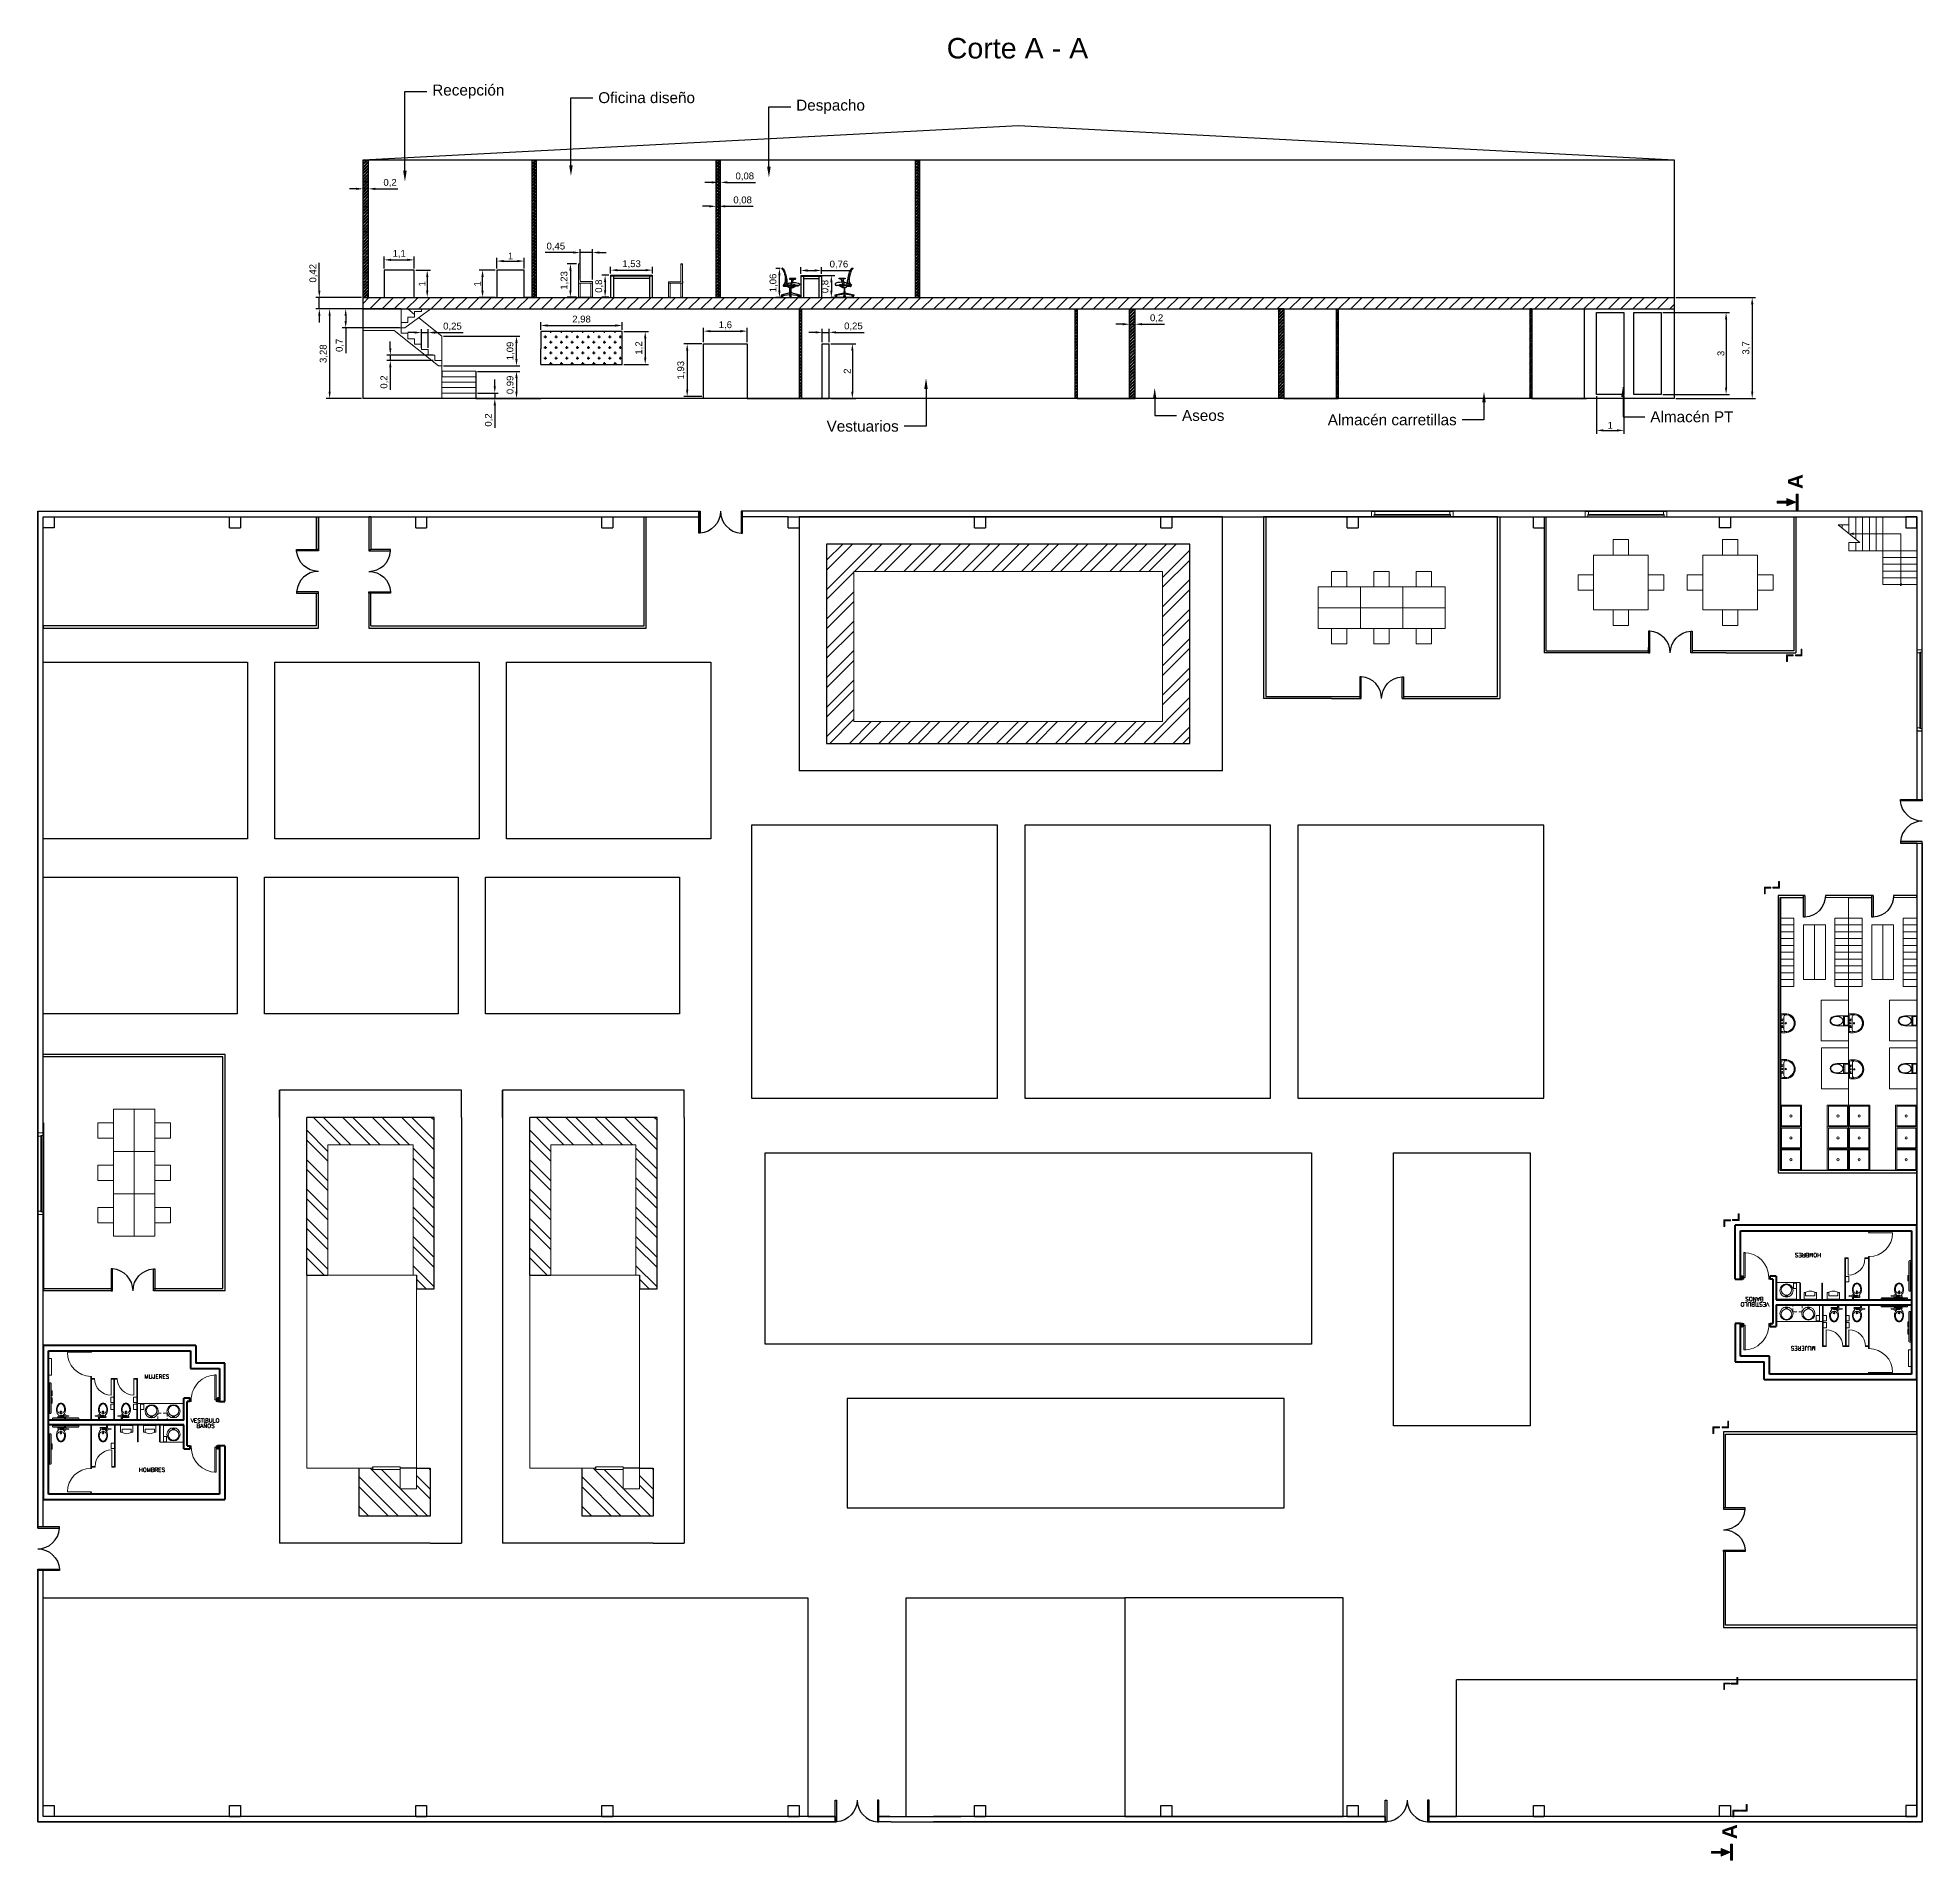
# Model space of a CAD drawing. Header units: millimetres. Extents: x 3014 to 3704, y 1026 to 1694.
import ezdxf
from ezdxf import colors
from ezdxf.entities.mleader import LeaderData, LeaderLine
from ezdxf.enums import TextEntityAlignment as Align
from ezdxf.math import Vec2, Vec3

# ---------------------------------------------------------------- set-up
doc = ezdxf.new("R2010")
doc.units = ezdxf.units.MM
for name, pattern in [('CONTINU', [0, 0]), ('CONTINUA', [0]), ('HIDDEN2', [0.1875, 0.125, -0.0625]), ('MORSE_D', [31.75, 12.7, -6.35, 0, -6.35, 0, -6.35])]:
    doc.linetypes.add(name, pattern=pattern)
for name, color, linetype in [('082009 Linde Antigua', 104, 'Continuous'), ('CARPINTERIA', 255, 'Continuous'), ('PUERTAS', 7, 'Continuous')]:
    doc.layers.add(name, color=color, linetype=linetype)
for name, color, linetype, lineweight in [('A-MOBILIARIO FIJO', 23, 'Continuous', 5), ('A-MUROS', 51, 'Continuous', 40), ('A-PUERTAS', 31, 'Continuous', 13), ('A-TEXTO AREAS', 253, 'Continuous', 15), ('Cajetin.Textos', 7, 'CONTINUA', 25), ('Puertas y mobiliario', 7, 'Continuous', 25)]:
    doc.layers.add(name, color=color, linetype=linetype, lineweight=lineweight)
doc.styles.add('LETREOS', font='simplex8.shx', dxfattribs={"height": 0.15})
doc.styles.get("Standard").update_dxf_attribs({"font": 'arial.ttf'})
doc.dimstyles.new('ISO-25', dxfattribs={"dimtxt": 2.5, "dimasz": 2.5, "dimexe": 1.25, "dimexo": 0.625, "dimtad": 1, "dimtxsty": 'Standard', "dimcen": 2.5, "dimadec": 0, "dimazin": 0, "dimtfac": 1, "dimtmove": 0, "dimatfit": 3, "dimfxl": 1, "dimarcsym": 0})
pattern_1 = [(135, (25385.311, -22362.619), (-5.3881537, -5.3881537), []), (135, (25385.311, -22359.027), (-5.3881537, -5.3881537), [])]
pattern_2 = [(135, (25466.911, -22362.619), (-5.3881537, -5.3881537), []), (135, (25466.911, -22359.027), (-5.3881537, -5.3881537), [])]
pattern_3 = [(45, (-1.67774, -34.07064), (-0.57249133, 0.57249133), []), (45, (-1.2961, -34.07064), (-0.57249133, 0.57249133), [])]

msp = doc.modelspace()

# ---------------------------------------------------------------- texts
at = {"layer": '082009 Linde Antigua', "lineweight": 5, "char_height": 5.4042, "attachment_point": 1, "rotation": 90}
for insert in [(3654.536, 1528.281, 24.167), (3630.483, 1033.753, 24.167)]:
    msp.add_mtext('{\\fArial|b1|i0|c0|p34;A}', dxfattribs=dict(at, insert=insert))
at = {"layer": 'Cajetin.Textos'}
msp.add_text('Corte A - A', height=7.5, dxfattribs=at).set_placement((3372.45, 1685.969), align=Align.CENTER)

# ---------------------------------------------------------------- blocks, each defined once
blk = doc.blocks.new('AG131')
for p, q in [((0.03, -0.5), (0.03, 0.5)), ((0.03, 0.5), (0.83, 0.5)), ((0.83, 0.37), (0.45, 0.37)), ((0.45, 0.37), (0.45, -0.37)), ((0.83, 0.5), (0.83, 0.37)), ((0.83, 0.44), (1, 0.12)), ((0.03, -0.5), (0.83, -0.5)), ((0.83, -0.37), (0.45, -0.37)), ((0.83, -0.44), (1, -0.12)), ((0.83, -0.5), (0.83, -0.37))]:
    blk.add_line(p, q)
blk.add_arc((0.78, 0), 0.25, 331.833, 28.167)
blk = doc.blocks.new('A1138DA', base_point=(8, 4.5))
for p, q in [((8.1, 4.6), (8.05, 4.6)), ((8.05, 4.6), (8.05, 4.4)), ((8.05, 4.4), (8.1, 4.4)), ((8.1, 4.4), (8.1, 4.6))]:
    blk.add_line(p, q)
for centre, radius in [((8.5, 4.5), 0.5), ((8.55, 4.5), 0.4)]:
    blk.add_circle(centre, radius)
blk = doc.blocks.new('37int 12')
at = {"layer": 'A-PUERTAS', "linetype": 'ByBlock'}
for points in [[(323.652, 21.756), (323.703, 21.756), (323.703, 21.873), (323.652, 21.873)], [(323.754, 21.815), (323.754, 20.9), (323.703, 20.9), (323.703, 21.815)], [(324.618, 21.756), (324.668, 21.756), (324.668, 21.873), (324.618, 21.873)]]:
    blk.add_lwpolyline(points, close=True, dxfattribs=at)
blk.add_arc((323.703, 21.815), 0.914, 270, 0, dxfattribs=at)
blk = doc.blocks.new('inodoro baño publico')
at = {"layer": 'A-MOBILIARIO FIJO', "ltscale": 0.001}
for p, q in [((-0.169, 0.066), (-0.169, -0.011)), ((-0.168, 0.066), (-0.168, -0.011)), ((-0.166, 0.079), (-0.166, 0.066)), ((-0.134, 0.079), (-0.134, 0.066)), ((-0.132, 0.066), (-0.132, -0.011)), ((-0.131, 0.066), (-0.131, -0.011)), ((-0.085, 0), (0.085, 0)), ((-0.294, -0.055), (-0.294, -0.055)), ((-0.189, -0.05), (-0.284, -0.045)), ((-0.189, -0.052), (-0.284, -0.047)), ((-0.189, -0.058), (-0.284, -0.063)), ((-0.189, -0.06), (-0.284, -0.065)), ((-0.122, -0.04), (-0.108, -0.04)), ((-0.122, -0.071), (-0.108, -0.071)), ((-0.044, -0.036), (-0.108, -0.036)), ((-0.044, -0.074), (-0.108, -0.074)), ((-0.093, -0.079), (-0.093, -0.074)), ((-0.092, -0.079), (-0.092, -0.074)), ((-0.085, -0.001), (0.085, -0.001)), ((-0.044, -0.04), (-0.03, -0.04)), ((-0.044, -0.071), (-0.03, -0.071)), ((0.001, -0.036), (-0.03, -0.036)), ((0.001, -0.074), (-0.03, -0.074)), ((0.092, -0.079), (0.092, -0.071)), ((0.093, -0.079), (0.093, -0.071))]:
    blk.add_line(p, q, dxfattribs=at)
for points in [[(-0.112, 0.094), (-0.188, 0.094), (-0.188, 0.081), (-0.112, 0.081), (-0.112, 0.094)], [(-0.122, 0.079), (-0.178, 0.079), (-0.178, 0.066), (-0.122, 0.066), (-0.122, 0.079)], [(-0.178, -0.036), (-0.189, -0.036), (-0.189, -0.074), (-0.178, -0.074), (-0.178, -0.036)], [(-0.122, -0.011), (-0.178, -0.011), (-0.178, -0.099), (-0.122, -0.099), (-0.122, -0.011)], [(-0.122, -0.027), (-0.122, -0.084), (-0.108, -0.084), (-0.108, -0.027), (-0.122, -0.027)], [(-0.044, -0.027), (-0.044, -0.084), (-0.03, -0.084), (-0.03, -0.027), (-0.044, -0.027)]]:
    blk.add_lwpolyline(points, dxfattribs=at)
for points in [[(-0.113, 0.093), (-0.187, 0.093), (-0.187, 0.082), (-0.113, 0.082)], [(-0.123, 0.078), (-0.177, 0.078), (-0.177, 0.067), (-0.123, 0.067)], [(-0.179, -0.037), (-0.188, -0.037), (-0.188, -0.073), (-0.179, -0.073)], [(-0.123, -0.012), (-0.177, -0.012), (-0.177, -0.098), (-0.123, -0.098)], [(-0.121, -0.028), (-0.121, -0.083), (-0.109, -0.083), (-0.109, -0.028)], [(-0.043, -0.028), (-0.043, -0.083), (-0.031, -0.083), (-0.031, -0.028)]]:
    blk.add_lwpolyline(points, close=True, dxfattribs=at)
for centre, radius in [((0.001, -0.206), 0.0298), ((0.001, -0.206), 0.0288), ((0.058, -0.052), 0.0096)]:
    blk.add_circle(centre, radius, dxfattribs=at)
for centre, radius, start, end in [((-0.085, -0.025), 0.025, 90, 184.61991), ((-0.284, -0.055), 0.01, 88.56786, 180), ((-0.284, -0.055), 0.01, 180, 271.43214), ((-0.284, -0.055), 0.008, 88.56786, 180), ((-0.284, -0.055), 0.008, 180, 271.43214), ((0.194, -0.291), 0.359, 164.42867, 180.00823), ((0.127, -0.291), 0.292, 180, 197.25794), ((0.194, -0.291), 0.358, 164.42867, 180.00823), ((0.127, -0.291), 0.291, 180, 197.25794), ((0.065, -0.262), 0.227, 138.7035, 162.74206), ((0.118, -0.304), 0.28, 195.33181, 212.97906), ((0.065, -0.262), 0.226, 138.7035, 162.74206), ((0.118, -0.304), 0.279, 195.33181, 212.97906), ((0.017, -0.291), 0.155, 157.34841, 179.95331), ((0.127, -0.291), 0.265, 180, 197.25794), ((0.017, -0.291), 0.154, 157.34841, 179.95331), ((0.127, -0.291), 0.264, 180, 197.25794), ((-0.011, -0.28), 0.124, 132.31783, 157.16415), ((0.119, -0.303), 0.253, 195.098, 212.50163), ((-0.011, -0.28), 0.123, 132.31783, 157.16415), ((0.119, -0.303), 0.252, 195.098, 212.50163), ((0.06, -0.342), 0.21, 212.7314, 234.9862), ((0.06, -0.342), 0.209, 212.7314, 234.9862), ((-0.085, -0.025), 0.024, 90, 184.61991), ((-0.085, -0.025), 0.025, 202.09205, 206.90553), ((-0.143, -0.079), 0.05, 318.7035, 360), ((-0.143, -0.079), 0.051, 318.7035, 360), ((-0.004, -0.272), 0.124, 110.39975, 137.07321), ((0.06, -0.342), 0.183, 212.05441, 233.96587), ((-0.004, -0.272), 0.123, 110.39975, 137.07321), ((0.06, -0.342), 0.182, 212.05441, 233.96587), ((0, -0.405), 0.125, 241.0888, 270), ((0, -0.405), 0.124, 241.0888, 270), ((0, -0.242), 0.0977, 90, 118.9112), ((0, -0.242), 0.0967, 90, 118.9112), ((0, -0.405), 0.0967, 241.0888, 270), ((0, -0.405), 0.0977, 241.0888, 270), ((0.001, -0.055), 0.0288, 221.29511, 138.70489), ((0, -0.242), 0.0977, 61.0888, 90), ((0, -0.242), 0.0967, 61.0888, 90), ((0, -0.405), 0.0967, 270, 298.9112), ((0, -0.405), 0.0977, 270, 298.9112), ((0, -0.405), 0.124, 270, 298.9112), ((0, -0.405), 0.125, 270, 298.9112), ((0.001, -0.055), 0.019, 270, 90), ((0.004, -0.272), 0.124, 42.92679, 69.60025), ((0.004, -0.272), 0.123, 42.92679, 69.60025), ((-0.06, -0.342), 0.182, 306.03413, 327.94559), ((-0.06, -0.342), 0.183, 306.03413, 327.94559), ((-0.06, -0.342), 0.209, 305.0138, 327.2686), ((-0.06, -0.342), 0.21, 305.0138, 327.2686), ((0.085, -0.025), 0.025, 319.41888, 90), ((0.085, -0.025), 0.024, 319.41888, 90), ((0.139, -0.071), 0.0471, 139.41888, 179.08982), ((0.143, -0.079), 0.051, 180, 221.2965), ((0.139, -0.071), 0.0461, 139.41888, 179.08982), ((0.143, -0.079), 0.05, 180, 221.2965), ((0.011, -0.28), 0.123, 22.83585, 47.68217), ((-0.119, -0.303), 0.252, 327.49837, 344.902), ((0.011, -0.28), 0.124, 22.83585, 47.68217), ((-0.119, -0.303), 0.253, 327.49837, 344.902), ((-0.065, -0.262), 0.226, 17.25794, 41.2965), ((-0.065, -0.262), 0.227, 17.25794, 41.2965), ((-0.118, -0.304), 0.279, 327.02094, 344.66819), ((-0.118, -0.304), 0.28, 327.02094, 344.66819), ((-0.017, -0.291), 0.154, 0.04669, 22.65159), ((-0.127, -0.291), 0.264, 342.74206, 360), ((-0.017, -0.291), 0.155, 0.04669, 22.65159), ((-0.127, -0.291), 0.265, 342.74206, 360), ((-0.194, -0.291), 0.358, 359.99177, 15.57133), ((-0.127, -0.291), 0.291, 342.74206, 360), ((-0.194, -0.291), 0.359, 359.99177, 15.57133), ((-0.127, -0.291), 0.292, 342.74206, 360)]:
    blk.add_arc(centre, radius, start, end, dxfattribs=at)
blk = doc.blocks.new('bn07')
at = {"layer": 'A-MOBILIARIO FIJO', "linetype": 'ByBlock'}
for p, q in [((0.959, 5.702), (0.858, 5.702)), ((0.959, 5.093), (0.959, 5.702)), ((0.959, 5.093), (0.858, 5.093))]:
    blk.add_line(p, q, dxfattribs=at)
at = {"layer": 'A-MOBILIARIO FIJO'}
for p, q in [((2.407, 5.93), (1.543, 5.93)), ((2.407, 5.964), (2.407, 5.93)), ((2.432, 5.964), (2.407, 5.964)), ((2.432, 5.93), (2.407, 5.93)), ((2.432, 5.964), (2.432, 5.93)), ((2.407, 5.047), (2.407, 3.448)), ((2.432, 5.047), (2.407, 5.047)), ((2.432, 5.047), (2.432, 3.448)), ((2.432, 4.973), (2.534, 4.973)), ((2.432, 4.973), (2.432, 4.948)), ((2.432, 4.948), (2.534, 4.948)), ((2.534, 4.973), (2.534, 4.948)), ((3.143, 4.973), (3.143, 4.948)), ((3.143, 4.973), (3.372, 4.973)), ((3.143, 4.973), (3.143, 4.364)), ((3.143, 4.948), (3.372, 4.948)), ((3.245, 4.948), (3.245, 3.448)), ((3.245, 4.948), (3.27, 4.948)), ((3.27, 4.948), (3.27, 3.448)), ((3.372, 4.973), (3.372, 4.948)), ((3.982, 4.973), (3.982, 4.948)), ((3.982, 4.973), (4.109, 4.973)), ((3.982, 4.973), (3.982, 4.364)), ((3.982, 4.948), (4.109, 4.948)), ((4.109, 4.948), (4.109, 4.973)), ((4.226, 4.059), (5.807, 4.059)), ((4.34, 4.033), (4.34, 3.839)), ((2.407, 1.681), (2.407, 3.27)), ((2.432, 1.681), (2.432, 3.27)), ((3.267, 1.747), (3.267, 3.27)), ((3.293, 1.747), (3.293, 3.27)), ((4.113, 2.655), (4.113, 3.27)), ((4.138, 2.655), (4.138, 3.27)), ((4.922, 3.27), (4.922, 2.655)), ((5.179, 2.85), (5.179, 2.656)), ((3.166, 1.747), (3.166, 2.357)), ((4.138, 2.655), (4.113, 2.655)), ((4.922, 2.655), (4.947, 2.655)), ((5.065, 2.636), (5.807, 2.636)), ((2.432, 1.681), (2.407, 1.681)), ((2.432, 1.747), (2.556, 1.747)), ((2.432, 1.722), (2.432, 1.747)), ((2.432, 1.722), (2.556, 1.722)), ((2.556, 1.722), (2.556, 1.747)), ((3.166, 1.722), (3.166, 1.747)), ((3.166, 1.747), (3.293, 1.747)), ((3.166, 1.722), (3.293, 1.722)), ((3.267, 1.747), (3.293, 1.747)), ((3.293, 1.722), (3.293, 1.747)), ((2.407, 0.817), (1.543, 0.817)), ((2.432, 0.817), (2.407, 0.817)), ((2.432, 0.79), (2.407, 0.79)), ((2.407, 0.734), (2.407, 0.79)), ((2.407, 0.734), (2.432, 0.734)), ((2.432, 0.734), (2.432, 0.79))]:
    blk.add_line(p, q, dxfattribs=at)
at = {"layer": 'A-MOBILIARIO FIJO', "linetype": 'Continuous'}
for p, q in [((4.947, 2.636), (4.947, 3.269)), ((5.065, 3.269), (5.065, 2.636)), ((5.065, 2.636), (4.947, 2.636))]:
    blk.add_line(p, q, dxfattribs=at)
at = {"layer": 'A-MOBILIARIO FIJO'}
blk.add_lwpolyline([(4.109, 4.948), (4.083, 4.948), (4.083, 3.456), (4.109, 3.456)], close=True, dxfattribs=at)
for points in [[(0.87, 3.693), (0.921, 3.693, 0.414214), (0.946, 3.718), (0.946, 4.785, 0.414214), (0.921, 4.811), (0.87, 4.811)], [(0.997, 3.449), (0.997, 3.5, -0.414214), (1.023, 3.525), (1.937, 3.525, -0.414214), (1.962, 3.5), (1.962, 3.449)], [(0.997, 3.449), (0.997, 3.5, -0.414214), (1.023, 3.525), (1.937, 3.525, -0.414214), (1.962, 3.5), (1.962, 3.449)], [(0.87, 2.948), (0.921, 2.948, -0.414214), (0.946, 2.922), (0.946, 1.856, -0.414214), (0.921, 1.83), (0.87, 1.83)], [(0.997, 3.27), (0.997, 3.22, 0.414214), (1.023, 3.194), (1.937, 3.194, 0.414214), (1.962, 3.22), (1.962, 3.27)]]:
    blk.add_lwpolyline(points, format="xyb", dxfattribs=at)
for points in [[(0.87, 3.731), (0.908, 3.731), (0.908, 4.772), (0.87, 4.772)], [(0.908, 4.525), (0.871, 4.525)], [(0.871, 4.331), (0.908, 4.331)], [(0.908, 4.263), (0.871, 4.263)], [(0.946, 4.331), (0.985, 4.331), (0.985, 4.525), (0.946, 4.525)], [(0.946, 4.068), (0.985, 4.068), (0.985, 4.263), (0.946, 4.263)], [(3.245, 4.093), (3.131, 4.093), (3.131, 4.288), (3.245, 4.288)], [(3.245, 4.093), (3.131, 4.093), (3.131, 4.288), (3.245, 4.288)], [(4.083, 4.093), (3.969, 4.093), (3.969, 4.288), (4.083, 4.288)], [(0.871, 4.068), (0.908, 4.068)], [(1.035, 3.449), (1.035, 3.487), (1.924, 3.487), (1.924, 3.449)], [(1.035, 3.449), (1.035, 3.487), (1.924, 3.487), (1.924, 3.449)], [(3.245, 3.839), (3.131, 3.839), (3.131, 4.033), (3.245, 4.033)], [(3.245, 3.839), (3.131, 3.839), (3.131, 4.033), (3.245, 4.033)], [(4.083, 3.839), (3.969, 3.839), (3.969, 4.033), (4.083, 4.033)], [(4.34, 3.839), (4.226, 3.839), (4.226, 4.033), (4.34, 4.033)], [(4.34, 3.839), (4.226, 3.839), (4.226, 4.033), (4.34, 4.033)], [(0.87, 2.91), (0.908, 2.91), (0.908, 1.868), (0.87, 1.868)], [(1.035, 3.27), (1.035, 3.232), (1.924, 3.232), (1.924, 3.27)], [(5.179, 2.656), (5.065, 2.656), (5.065, 2.85), (5.179, 2.85)], [(5.179, 2.656), (5.065, 2.656), (5.065, 2.85), (5.179, 2.85)], [(0.871, 2.573), (0.908, 2.573)], [(0.908, 2.378), (0.871, 2.378)], [(0.946, 2.573), (0.985, 2.573), (0.985, 2.378), (0.946, 2.378)], [(3.267, 2.602), (3.153, 2.602), (3.153, 2.408), (3.267, 2.408)], [(3.267, 2.602), (3.153, 2.602), (3.153, 2.408), (3.267, 2.408)]]:
    blk.add_lwpolyline(points, dxfattribs=at)
at = {"layer": 'A-MOBILIARIO FIJO', "linetype": 'Continuous'}
blk.add_lwpolyline([(4.109, 4.059), (4.226, 4.059), (4.226, 3.449), (4.109, 3.449)], close=True, dxfattribs=at)
at = {"layer": 'A-MOBILIARIO FIJO', "linetype": 'ByBlock'}
for points in [[(5.807, 3.449), (5.807, 3.475), (4.226, 3.475), (4.226, 3.449)], [(5.807, 3.269), (5.807, 3.244), (5.065, 3.244), (5.065, 3.269)]]:
    blk.add_lwpolyline(points, dxfattribs=at)
at = {"layer": 'A-MOBILIARIO FIJO', "linetype": 'HIDDEN2'}
blk.add_lwpolyline([(4.858, 3.449), (4.858, 3.703), (5.201, 3.703), (5.201, 3.449)], close=True, dxfattribs=at)
at = {"layer": 'A-MOBILIARIO FIJO'}
for centre, radius, start, end in [((2.423, 5.927), 0.88, 179.82005, 268.92991), ((3.143, 4.973), 0.61, 180, 270), ((3.982, 4.973), 0.61, 180, 270), ((3.166, 1.747), 0.61, 90, 180), ((2.407, 0.817), 0.864, 90, 180)]:
    blk.add_arc(centre, radius, start, end, dxfattribs=at)
at = {"layer": 'A-MUROS', "linetype": 'Continuous'}
for p, q in [((6.249, 6.184), (0.658, 6.184)), ((0.658, 6.184), (0.658, 0.534)), ((0.858, 0.734), (0.858, 5.984)), ((0.858, 5.984), (6.049, 5.984)), ((6.049, 5.984), (6.049, 5.333)), ((6.249, 6.184), (6.249, 5.533)), ((7.312, 5.533), (6.249, 5.533)), ((7.312, 4.13), (7.312, 5.533)), ((6.049, 5.333), (7.112, 5.333)), ((7.112, 5.333), (7.112, 4.13)), ((5.807, 3.449), (5.807, 4.248)), ((6.026, 4.248), (5.807, 4.248)), ((6.026, 4.13), (6.026, 4.248)), ((7.042, 4.248), (7.042, 4.13)), ((7.112, 4.248), (7.042, 4.248)), ((5.925, 2.511), (5.925, 4.13)), ((6.026, 4.13), (5.925, 4.13)), ((7.112, 4.13), (7.312, 4.13)), ((5.807, 3.448), (0.858, 3.448)), ((5.807, 3.27), (0.858, 3.27)), ((5.807, 2.393), (5.807, 3.269)), ((5.807, 2.393), (6.026, 2.393)), ((5.925, 2.511), (6.026, 2.511)), ((6.026, 2.511), (6.026, 2.393)), ((7.112, 2.511), (7.042, 2.511)), ((7.042, 2.511), (7.042, 2.393)), ((7.112, 2.393), (7.042, 2.393)), ((7.312, 2.511), (7.112, 2.511)), ((7.112, 2.511), (7.112, 0.734)), ((7.112, 0.734), (0.858, 0.734)), ((0.658, 0.534), (7.312, 0.534))]:
    blk.add_line(p, q, dxfattribs=at)
at = {"layer": 'A-MUROS'}
blk.add_line((7.312, 2.511), (7.312, 0.534), dxfattribs=at)
at = {"layer": 'A-MUROS', "linetype": 'Continuous'}
blk.add_lwpolyline([(7.112, 4.13), (7.042, 4.13)], dxfattribs=at)
at = {"layer": 'A-MOBILIARIO FIJO', "rotation": 180}
blk.add_blockref('inodoro baño publico', (1.308, 3.542), dxfattribs=at)
at = {"layer": 'A-MOBILIARIO FIJO', "xscale": -1, "rotation": 180}
for p in [(2.85, 3.542), (3.688, 3.542)]:
    blk.add_blockref('inodoro baño publico', p, dxfattribs=at)
at = {"layer": 'A-MOBILIARIO FIJO', "extrusion": (0, 0, -1), "xscale": 0.4826000000014119, "yscale": 0.4826000000014119, "zscale": -0.4826}
for p, rotation in [((-4.628, 3.528), 90), ((-5.431, 3.167), 270)]:
    blk.add_blockref('A1138DA', p, dxfattribs=dict(at, rotation=rotation))
at = {"layer": 'A-MOBILIARIO FIJO'}
for name, p, xscale, yscale, zscale, rotation in [('A1138DA', (5.431, 3.528), 0.4826000000014119, 0.4826000000014119, 0.4826000000014119, 90), ('AG131', (3.715, 3.256), 0.3047999999969306, 0.4572000000030129, 0.6096, 270), ('AG131', (4.56, 3.256), 0.3047999999969306, 0.4572000000030129, 0.6096, 270)]:
    blk.add_blockref(name, p, dxfattribs=dict(at, xscale=xscale, yscale=yscale, zscale=zscale, rotation=rotation))
at = {"layer": 'A-MOBILIARIO FIJO', "xscale": -1}
for p in [(1.308, 3.176), (2.85, 3.176)]:
    blk.add_blockref('inodoro baño publico', p, dxfattribs=at)
at = {"layer": 'A-PUERTAS', "linetype": 'ByBlock', "rotation": 179.999999999987}
blk.add_blockref('37int 12', (330.695, 26.003), dxfattribs=at)
at = {"layer": 'A-PUERTAS', "linetype": 'ByBlock', "extrusion": (0, 0, -1), "zscale": -0.9999999999999998}
blk.add_blockref('37int 12', (-330.695, -19.363), dxfattribs=at)
at = {"layer": 'A-TEXTO AREAS', "linetype": 'ByBlock', "style": 'LETREOS'}
for s, p in [('MUJERES', (4.365, 4.966)), ('VESTIBULO', (6.062, 3.359)), ('BAÑOS', (6.275, 3.162)), ('HOMBRES', (4.165, 1.552))]:
    blk.add_text(s, height=0.15, dxfattribs=at).set_placement(p)
blk = doc.blocks.new('A$C35D072BF')
for p, q in [((0.8, 0.778), (0, 0.778)), ((0, 0), (0, 0.778)), ((0.76, 0.738), (0.04, 0.738)), ((0.04, 0.738), (0.04, 0.04)), ((0.76, 0.04), (0.76, 0.738)), ((0.8, 0), (0.8, 0.778)), ((0.04, 0.04), (0.76, 0.04)), ((0.8, 0), (0, 0))]:
    blk.add_line(p, q)
blk.add_circle((0.4, 0.389), 0.04)
blk = doc.blocks.new('A$C238C3AFD')
at = {"lineweight": 5}
for p, q in [((0, 0.246), (0, 0.68)), ((0.024, 0.666), (0, 0.68)), ((0, 0.68), (0.361, 0.68)), ((0.024, 0.535), (0, 0.492)), ((0.361, 0.492), (0, 0.492)), ((0.024, 0.68), (0.337, 0.68)), ((0.024, 0.535), (0.024, 0.666)), ((0.024, 0.666), (0.337, 0.666)), ((0.337, 0.535), (0.024, 0.535)), ((0.337, 0.666), (0.361, 0.68)), ((0.337, 0.666), (0.337, 0.535)), ((0.337, 0.535), (0.361, 0.492)), ((0.361, 0.246), (0.361, 0.68))]:
    blk.add_line(p, q, dxfattribs=at)
blk.add_ellipse((0.18, 0.246), major_axis=(0, 0.246), ratio=0.7331, start_param=1.570796, end_param=4.712389, dxfattribs=at)
blk.add_open_spline([(0.18, 0.472), (0.174, 0.472), (0.167, 0.472), (0.152, 0.469), (0.144, 0.467), (0.128, 0.46), (0.12, 0.456), (0.104, 0.445), (0.097, 0.439), (0.082, 0.425), (0.075, 0.417), (0.063, 0.4), (0.057, 0.391), (0.046, 0.37), (0.042, 0.36), (0.033, 0.337), (0.03, 0.326), (0.025, 0.301), (0.023, 0.289), (0.02, 0.264), (0.02, 0.251), (0.02, 0.226), (0.021, 0.213), (0.025, 0.189), (0.028, 0.177), (0.034, 0.153), (0.038, 0.142), (0.047, 0.12), (0.052, 0.11), (0.064, 0.091), (0.07, 0.082), (0.084, 0.066), (0.091, 0.059), (0.106, 0.046), (0.113, 0.041), (0.129, 0.032), (0.138, 0.028), (0.154, 0.023), (0.162, 0.021), (0.179, 0.02), (0.187, 0.02), (0.204, 0.022), (0.213, 0.024), (0.229, 0.03), (0.237, 0.034), (0.253, 0.044), (0.261, 0.05), (0.276, 0.064), (0.283, 0.072), (0.296, 0.089), (0.302, 0.098), (0.313, 0.118), (0.318, 0.129), (0.326, 0.151), (0.33, 0.163), (0.336, 0.187), (0.338, 0.2), (0.341, 0.225), (0.341, 0.238), (0.341, 0.264), (0.34, 0.276), (0.336, 0.301), (0.334, 0.314), (0.327, 0.338), (0.324, 0.349), (0.314, 0.371), (0.309, 0.382), (0.298, 0.401), (0.291, 0.41), (0.278, 0.426), (0.27, 0.434), (0.255, 0.446), (0.248, 0.452), (0.231, 0.461), (0.223, 0.464), (0.207, 0.47), (0.198, 0.471), (0.187, 0.472), (0.184, 0.472), (0.18, 0.472)], degree=3, knots=[0, 0, 0, 0, 0.129187, 0.129187, 0.292984, 0.292984, 0.456781, 0.456781, 0.620578, 0.620578, 0.784375, 0.784375, 0.948173, 0.948173, 1.11197, 1.11197, 1.275767, 1.275767, 1.439564, 1.439564, 1.603361, 1.603361, 1.767159, 1.767159, 1.930956, 1.930956, 2.094753, 2.094753, 2.25855, 2.25855, 2.422347, 2.422347, 2.586144, 2.586144, 2.749942, 2.749942, 2.913739, 2.913739, 3.077536, 3.077536, 3.241333, 3.241333, 3.406995, 3.406995, 3.572656, 3.572656, 3.738317, 3.738317, 3.903979, 3.903979, 4.06964, 4.06964, 4.235301, 4.235301, 4.400963, 4.400963, 4.566624, 4.566624, 4.732286, 4.732286, 4.897947, 4.897947, 5.063608, 5.063608, 5.22927, 5.22927, 5.394931, 5.394931, 5.560592, 5.560592, 5.726254, 5.726254, 5.891915, 5.891915, 6.057576, 6.057576, 6.223238, 6.223238, 6.283185, 6.283185, 6.283185, 6.283185], dxfattribs=at)
blk = doc.blocks.new('bn-14')
for p, q in [((-0.329, 0), (0.328, 0)), ((-0.291, -0.028), (-0.152, -0.028)), ((-0.232, -0.135), (0.232, -0.135)), ((-0.154, -0.039), (-0.154, -0.124)), ((-0.15, -0.039), (-0.15, -0.124)), ((-0.148, -0.025), (0.148, -0.025)), ((0.15, -0.039), (0.15, -0.124)), ((0.291, -0.028), (0.152, -0.028)), ((0.154, -0.039), (0.154, -0.124))]:
    blk.add_line(p, q)
for centre in [(-0.1, -0.07), (0.1, -0.07)]:
    blk.add_circle(centre, 0.015)
for centre, radius, start, end in [((-0.329, -0.01), 0.01, 90, 170.43614), ((0.328, -0.01), 0.01, 8.47633, 90), ((0.5, -0.15), 0.85, 170.43614, 186.47376), ((0.502, -0.134), 0.85, 171.52367, 185.88615), ((0, -0.202), 0.347, 187.09132, 352.90868), ((0, -0.185), 0.345, 185.98726, 354.01274), ((0.5, -0.15), 0.809, 171.97364, 186.47376), ((-0.232, -0.21), 0.075, 90, 184.72301), ((0, -0.202), 0.306, 187.09132, 352.86816), ((-0.291, -0.038), 0.01, 90, 171.97364), ((-0.152, -0.026), 0.002, 270, 345.52249), ((-0.148, -0.027), 0.002, 90, 165.52249), ((0, -0.2), 0.023, 90, 270), ((0, -0.07), 0.0175, 90, 270), ((0, -0.07), 0.0175, 270, 90), ((0, -0.2), 0.023, 270, 90), ((0.148, -0.027), 0.002, 14.47751, 90), ((0.152, -0.026), 0.002, 194.47751, 270), ((0.232, -0.21), 0.075, 355.27699, 90), ((0.291, -0.038), 0.01, 8.02636, 90), ((-0.5, -0.15), 0.809, 353.52624, 8.02636), ((-0.5, -0.15), 0.85, 353.52624, 9.56386), ((-0.502, -0.134), 0.85, 354.11385, 8.47633)]:
    blk.add_arc(centre, radius, start, end)
blk = doc.blocks.new('puerta corredor')
at = {"layer": 'PUERTAS', "color": 7, "lineweight": 5}
for p, q in [((1081.33, 1709.67, 4.66), (1081.9, 1709.67, 4.66)), ((1081.33, 1709.34, 4.66), (1081.65, 1709.34, 4.66)), ((1081.33, 1701.38, 4.66), (1081.33, 1709.34, 4.66)), ((1081.65, 1709.34, 4.66), (1081.65, 1701.38, 4.66)), ((1081.72, 1701.32, 4.66), (1081.72, 1709.41, 4.66)), ((1081.9, 1709.41, 4.66), (1081.9, 1701.32, 4.66)), ((1081.65, 1701.38, 4.66), (1081.33, 1701.38, 4.66)), ((1081.33, 1701.38, 4.66), (1081.33, 1701.05, 4.66)), ((1081.33, 1701.05, 4.66), (1081.9, 1701.05, 4.66)), ((1081.65, 1701.32, 4.66), (1081.65, 1701.38, 4.66)), ((1081.9, 1701.32, 4.66), (1081.65, 1701.32, 4.66)), ((1081.9, 1701.05, 4.66), (1081.9, 1701.32, 4.66))]:
    blk.add_line(p, q, dxfattribs=at)
blk = doc.blocks.new('Puerta garaje')
at = {"layer": 'PUERTAS', "color": 7, "lineweight": 5}
for p, q in [((1081.33, 1709.67, 4.66), (1081.33, 1709.34, 4.66)), ((1081.65, 1709.34, 4.66), (1081.65, 1709.41, 4.66)), ((1081.9, 1709.41, 4.66), (1081.65, 1709.41, 4.66)), ((1081.9, 1709.67, 4.66), (1081.9, 1709.41, 4.66))]:
    blk.add_line(p, q, dxfattribs=at)
at = {"layer": 'PUERTAS', "color": 250, "lineweight": 5}
blk.add_blockref('puerta corredor', (0, 0), dxfattribs=at)
blk = doc.blocks.new('*D11')
at = {"color": 0, "lineweight": -2, "transparency": 16777216}
for p, q in [((3181.09, 1565.92), (3181.09, 1568.42)), ((3174.74, 1563.42), (3182.34, 1563.42)), ((3174.74, 1561.43), (3182.34, 1561.43)), ((3181.09, 1563.42), (3181.09, 1561.43)), ((3181.09, 1558.93), (3181.09, 1550.66))]:
    blk.add_line(p, q, dxfattribs=at)
at = {"color": 0, "transparency": 16777216}
for points in [[(3180.67, 1565.92), (3181.51, 1565.92), (3181.09, 1563.42)], [(3180.67, 1558.93), (3181.51, 1558.93), (3181.09, 1561.43)]]:
    blk.add_solid(points, dxfattribs=at)
at = {"layer": 'Defpoints', "color": 0, "transparency": 16777216}
for p in [(3174.11, 1563.42), (3174.11, 1561.43), (3181.09, 1561.43)]:
    blk.add_point(p, dxfattribs=at)
at = {"color": 0, "transparency": 16777216, "insert": (3178.96, 1553.54), "char_height": 2.5, "attachment_point": 5, "rotation": 90}
blk.add_mtext('0,2', dxfattribs=at)
blk = doc.blocks.new('*D12')
at = {"color": 0, "lineweight": -2, "transparency": 16777216}
for p, q in [((3174.74, 1571.37), (3190.28, 1571.37)), ((3189.03, 1568.87), (3189.03, 1563.93)), ((3174.74, 1561.43), (3190.28, 1561.43))]:
    blk.add_line(p, q, dxfattribs=at)
at = {"color": 0, "transparency": 16777216}
for points in [[(3188.61, 1568.87), (3189.45, 1568.87), (3189.03, 1571.37)], [(3188.61, 1563.93), (3189.45, 1563.93), (3189.03, 1561.43)]]:
    blk.add_solid(points, dxfattribs=at)
at = {"layer": 'Defpoints', "color": 0, "transparency": 16777216}
for p in [(3174.11, 1571.37), (3174.11, 1561.43), (3189.03, 1561.43)]:
    blk.add_point(p, dxfattribs=at)
at = {"color": 0, "transparency": 16777216, "insert": (3186.9, 1566.4), "char_height": 2.5, "attachment_point": 5, "rotation": 90}
blk.add_mtext('0,99', dxfattribs=at)
blk = doc.blocks.new('*D13')
at = {"color": 0, "lineweight": -2, "transparency": 16777216}
for p, q in [((3162.31, 1584.3), (3190.28, 1584.3)), ((3189.03, 1575.86), (3189.03, 1581.8)), ((3162.31, 1573.36), (3190.28, 1573.36))]:
    blk.add_line(p, q, dxfattribs=at)
at = {"color": 0, "transparency": 16777216}
for points in [[(3188.61, 1581.8), (3189.45, 1581.8), (3189.03, 1584.3)], [(3188.61, 1575.86), (3189.45, 1575.86), (3189.03, 1573.36)]]:
    blk.add_solid(points, dxfattribs=at)
at = {"layer": 'Defpoints', "color": 0, "transparency": 16777216}
for p in [(3161.68, 1584.3), (3189.03, 1584.3), (3161.68, 1573.36)]:
    blk.add_point(p, dxfattribs=at)
at = {"color": 0, "transparency": 16777216, "insert": (3186.9, 1578.83), "char_height": 2.5, "attachment_point": 5, "rotation": 90}
blk.add_mtext('1,09', dxfattribs=at)
blk = doc.blocks.new('*D14')
at = {"color": 0, "lineweight": -2, "transparency": 16777216}
for p, q in [((3146.15, 1594.24), (3125.25, 1594.24)), ((3146.15, 1587.28), (3125.25, 1587.28)), ((3126.5, 1591.74), (3126.5, 1589.78)), ((3126.5, 1587.28), (3126.5, 1578))]:
    blk.add_line(p, q, dxfattribs=at)
at = {"color": 0, "transparency": 16777216}
for points in [[(3126.08, 1591.74), (3126.91, 1591.74), (3126.5, 1594.24)], [(3126.08, 1589.78), (3126.91, 1589.78), (3126.5, 1587.28)]]:
    blk.add_solid(points, dxfattribs=at)
at = {"layer": 'Defpoints', "color": 0, "transparency": 16777216}
for p in [(3126.5, 1594.24), (3146.77, 1594.24), (3146.77, 1587.28)]:
    blk.add_point(p, dxfattribs=at)
at = {"color": 0, "transparency": 16777216, "insert": (3124.37, 1580.9), "char_height": 2.5, "attachment_point": 5, "rotation": 90}
blk.add_mtext('0,7', dxfattribs=at)
blk = doc.blocks.new('*D15')
at = {"color": 0, "lineweight": -2, "transparency": 16777216}
for p, q in [((3142.84, 1579.84), (3142.84, 1582.34)), ((3158.57, 1577.34), (3141.59, 1577.34)), ((3158.57, 1575.35), (3141.59, 1575.35)), ((3142.84, 1577.34), (3142.84, 1575.35)), ((3142.84, 1572.85), (3142.84, 1564.57))]:
    blk.add_line(p, q, dxfattribs=at)
at = {"color": 0, "transparency": 16777216}
for points in [[(3142.43, 1579.84), (3143.26, 1579.84), (3142.84, 1577.34)], [(3142.43, 1572.85), (3143.26, 1572.85), (3142.84, 1575.35)]]:
    blk.add_solid(points, dxfattribs=at)
at = {"layer": 'Defpoints', "color": 0, "transparency": 16777216}
for p in [(3142.84, 1575.35), (3159.2, 1577.34), (3159.2, 1575.35)]:
    blk.add_point(p, dxfattribs=at)
at = {"color": 0, "transparency": 16777216, "insert": (3140.72, 1567.46), "char_height": 2.5, "attachment_point": 5, "rotation": 90}
blk.add_mtext('0,2', dxfattribs=at)
blk = doc.blocks.new('*D16')
at = {"color": 0, "lineweight": -2, "transparency": 16777216}
for p, q in [((3151.73, 1585.57), (3149.23, 1585.57)), ((3154.23, 1579.95), (3154.23, 1586.82)), ((3154.23, 1585.57), (3156.71, 1585.57)), ((3156.71, 1579.95), (3156.71, 1586.82)), ((3159.21, 1585.57), (3169.48, 1585.57))]:
    blk.add_line(p, q, dxfattribs=at)
at = {"color": 0, "transparency": 16777216}
for points in [[(3151.73, 1585.99), (3151.73, 1585.16), (3154.23, 1585.57)], [(3159.21, 1585.99), (3159.21, 1585.16), (3156.71, 1585.57)]]:
    blk.add_solid(points, dxfattribs=at)
at = {"layer": 'Defpoints', "color": 0, "transparency": 16777216}
for p in [(3156.71, 1585.57), (3154.23, 1579.33), (3156.71, 1579.33)]:
    blk.add_point(p, dxfattribs=at)
at = {"color": 0, "transparency": 16777216, "insert": (3165.59, 1587.7), "char_height": 2.5, "attachment_point": 5}
blk.add_mtext('0,25', dxfattribs=at)
blk = doc.blocks.new('*D17')
at = {"color": 0, "lineweight": -2, "transparency": 16777216}
for p, q in [((3132.23, 1594.24), (3119.37, 1594.24)), ((3120.62, 1591.74), (3120.62, 1563.93)), ((3132.23, 1561.43), (3119.37, 1561.43))]:
    blk.add_line(p, q, dxfattribs=at)
at = {"color": 0, "transparency": 16777216}
for points in [[(3120.2, 1591.74), (3121.03, 1591.74), (3120.62, 1594.24)], [(3120.2, 1563.93), (3121.03, 1563.93), (3120.62, 1561.43)]]:
    blk.add_solid(points, dxfattribs=at)
at = {"layer": 'Defpoints', "color": 0, "transparency": 16777216}
for p in [(3132.85, 1594.24), (3120.62, 1561.43), (3132.85, 1561.43)]:
    blk.add_point(p, dxfattribs=at)
at = {"color": 0, "transparency": 16777216, "insert": (3118.49, 1577.83), "char_height": 2.5, "attachment_point": 5, "rotation": 90}
blk.add_mtext('3,28', dxfattribs=at)
blk = doc.blocks.new('*D18')
at = {"color": 0, "lineweight": -2, "transparency": 16777216}
for p, q in [((3116.84, 1600.93), (3116.84, 1611.15)), ((3132.23, 1598.43), (3115.59, 1598.43)), ((3132.23, 1594.24), (3115.59, 1594.24)), ((3116.84, 1594.24), (3116.84, 1598.43)), ((3116.84, 1591.74), (3116.84, 1589.24))]:
    blk.add_line(p, q, dxfattribs=at)
at = {"color": 0, "transparency": 16777216}
for points in [[(3116.42, 1600.93), (3117.26, 1600.93), (3116.84, 1598.43)], [(3116.42, 1591.74), (3117.26, 1591.74), (3116.84, 1594.24)]]:
    blk.add_solid(points, dxfattribs=at)
at = {"layer": 'Defpoints', "color": 0, "transparency": 16777216}
for p in [(3116.84, 1598.43), (3132.85, 1598.43), (3132.85, 1594.24)]:
    blk.add_point(p, dxfattribs=at)
at = {"color": 0, "transparency": 16777216, "insert": (3114.71, 1607.29), "char_height": 2.5, "attachment_point": 5, "rotation": 90}
blk.add_mtext('0,42', dxfattribs=at)
blk = doc.blocks.new('of05-3')
for p, q in [((0.864, 0.651), (0.864, 0.796)), ((0.889, 0.795), (0.889, 0.651)), ((0.541, 0.499), (0.541, 0.477)), ((0.554, 0.491), (0.554, 0.499)), ((1.2, 0.491), (1.2, 0.499)), ((1.212, 0.499), (1.212, 0.477))]:
    blk.add_line(p, q)
blk.add_lwpolyline([(0.892, 0.551), (1.194, 0.504), (1.194, 0.499), (1.2, 0.499), (1.212, 0.499), (1.219, 0.499), (1.219, 0.526), (0.901, 0.601), (0.853, 0.601), (0.535, 0.526), (0.535, 0.499), (0.541, 0.499), (0.554, 0.499), (0.56, 0.499), (0.56, 0.504), (0.862, 0.551)])
for points in [[(0.86, 0.601), (0.893, 0.601), (0.89, 0.499), (0.863, 0.499)], [(0.885, 0.499), (0.868, 0.499), (0.868, 0.495), (0.885, 0.495)]]:
    blk.add_lwpolyline(points, close=True)
for centre, radius in [((0.948, 0.808), 0.0254), ((0.568, 0.466), 0.0286), ((1.186, 0.466), 0.0286)]:
    blk.add_circle(centre, radius)
for centre, radius, start, end in [((0.861, 0.643), 0.00839, 90, 180), ((0.859, 0.489), 0.00606, 90, 180), ((0.859, 0.443), 0.00606, 180, 270), ((0.892, 0.643), 0.00839, 360, 90), ((0.894, 0.489), 0.00606, 0, 90), ((0.894, 0.443), 0.00606, 270, 0)]:
    blk.add_arc(centre, radius, start, end)
for points, degree in [([(0.632, 0.876), (0.623, 0.876), (0.613, 0.878), (0.609, 0.885), (0.627, 0.898), (0.68, 0.932), (0.708, 0.963), (0.717, 1.004), (0.712, 1.081), (0.694, 1.19), (0.659, 1.33), (0.629, 1.418), (0.611, 1.443), (0.589, 1.47), (0.563, 1.482), (0.561, 1.492), (0.567, 1.502), (0.586, 1.508), (0.615, 1.494), (0.649, 1.457), (0.662, 1.427), (0.689, 1.357), (0.718, 1.256), (0.748, 1.14), (0.767, 1.024), (0.766, 0.984), (0.754, 0.957), (0.735, 0.926), (0.696, 0.889), (0.667, 0.877), (0.641, 0.875), (0.632, 0.876)], 3), ([(0.75, 0.844), (0.71, 0.839), (0.668, 0.831), (0.633, 0.834), (0.621, 0.85), (0.627, 0.876)], 3), ([(0.639, 0.906), (0.661, 0.94), (0.679, 0.978), (0.694, 1.019), (0.702, 1.072), (0.702, 1.138)], 3), ([(0.655, 0.877), (0.653, 0.867), (0.654, 0.861), (0.661, 0.858), (0.677, 0.861), (0.716, 0.867), (0.751, 0.87), (0.784, 0.873)], 3), ([(0.672, 0.928), (0.689, 0.959), (0.701, 1.004), (0.708, 1.048), (0.709, 1.062), (0.709, 1.091)], 3), ([(0.926, 0.796), (0.903, 0.795), (0.869, 0.795), (0.816, 0.801), (0.801, 0.808), (0.802, 0.823), (0.807, 0.841), (0.805, 0.845), (0.79, 0.844), (0.76, 0.843), (0.749, 0.843), (0.748, 0.849), (0.75, 0.858), (0.755, 0.866), (0.772, 0.869), (0.79, 0.875), (0.796, 0.88), (0.801, 0.885)], 3), ([(0.853, 0.601), (0.853, 0.622), (0.853, 0.643)], 2), ([(0.853, 0.489), (0.853, 0.466), (0.853, 0.443)], 2), ([(0.894, 0.495), (0.877, 0.495), (0.859, 0.495)], 2), ([(0.859, 0.437), (0.877, 0.437), (0.894, 0.437)], 2), ([(0.861, 0.651), (0.877, 0.651), (0.892, 0.651)], 2), ([(0.901, 0.643), (0.901, 0.622), (0.901, 0.601)], 2), ([(0.901, 0.443), (0.901, 0.466), (0.901, 0.489)], 2)]:
    blk.add_open_spline(points, degree=degree)
for points, degree, knots in [([(0.885, 0.881), (0.869, 0.881), (0.852, 0.882), (0.797, 0.888), (0.778, 0.901), (0.775, 0.927), (0.788, 0.949), (0.818, 0.964), (0.88, 0.975), (0.908, 0.978)], 3, [2.435024, 2.435024, 2.435024, 2.435024, 2.513833, 2.513833, 2.711142, 2.908452, 3.105761, 3.30307, 3.48849, 3.48849, 3.48849, 3.48849]), ([(0.802, 0.89), (0.808, 0.878), (0.824, 0.867), (0.84, 0.866), (0.857, 0.865), (0.883, 0.864)], 3, [-0.0462802, -0.0462802, -0.0462802, -0.0462802, 0.0649018, 0.1895308, 0.3141597, 0.3141597, 0.3141597, 0.3141597]), ([(0.908, 1.11), (0.923, 1.072), (0.927, 1.058), (0.923, 1.042), (0.911, 0.99), (0.898, 0.937), (0.886, 0.885), (0.882, 0.868), (0.883, 0.853), (0.888, 0.842), (0.897, 0.842), (0.902, 0.842), (0.908, 0.842), (0.913, 0.842), (0.924, 0.842), (0.925, 0.856), (0.923, 0.868), (0.923, 0.875), (0.938, 0.93), (0.952, 0.981), (0.966, 1.031), (0.974, 1.058), (0.989, 1.084), (1.01, 1.11)], 3, [-0.235727, -0.235727, -0.235727, -0.235727, 0, 0, 0, 0.528966, 0.528966, 0.528966, 0.615268, 0.701569, 0.701569, 0.701569, 0.756832, 0.756832, 0.756832, 0.809227, 0.861621, 0.914015, 0.914015, 1.429339, 1.429339, 1.429339, 1.73107, 1.73107, 1.73107, 1.73107]), ([(0.924, 0.863), (0.937, 0.863), (0.986, 0.862), (1.081, 0.861), (1.129, 0.861), (1.178, 0.868), (1.182, 0.87), (1.169, 0.874), (1.15, 0.88), (1.112, 0.881), (1.067, 0.881), (1.061, 0.883), (1.052, 0.892), (1.043, 0.903), (1.029, 0.904), (1.002, 0.904), (0.991, 0.904), (0.983, 0.895), (0.972, 0.884), (0.962, 0.88), (0.95, 0.88), (0.932, 0.881), (0.925, 0.881)], 3, [0.366066, 0.366066, 0.366066, 0.366066, 0.409512, 0.514728, 0.619944, 0.72516, 0.830376, 0.935592, 1.040808, 1.146024, 1.25124, 1.356457, 1.461673, 1.566889, 1.672105, 1.777321, 1.882537, 1.987753, 2.092969, 2.198185, 2.303401, 2.357781, 2.357781, 2.357781, 2.357781]), ([(0.952, 0.981), (0.967, 0.982), (1.013, 0.982), (1.13, 0.981), (1.202, 0.954), (1.218, 0.931), (1.218, 0.898), (1.202, 0.875), (1.18, 0.87)], 3, [3.592702, 3.592702, 3.592702, 3.592702, 3.697688, 3.894997, 4.092306, 4.289615, 4.486925, 4.684234, 4.684234, 4.684234, 4.684234]), ([(0.974, 0.804), (1.013, 0.826), (1.053, 0.847), (1.06, 0.85), (1.06, 0.861)], 2, [0.0747509, 0.0747509, 0.0747509, 0.3700391, 0.3700391, 0.4291436, 0.4291436, 0.4291436])]:
    blk.add_open_spline(points, degree=degree, knots=knots)
blk.add_rational_spline([(0.859, 1.11), (0.846, 1.11), (0.846, 1.123), (0.846, 1.135), (0.859, 1.135), (0.96, 1.135), (1.062, 1.135), (1.075, 1.135), (1.075, 1.123), (1.075, 1.11), (1.062, 1.11), (0.96, 1.11), (0.859, 1.11)], [1, 0.707106781187, 1, 0.707106781187, 1, 1, 1, 0.707106781187, 1, 0.707106781187, 1, 1, 1], degree=2, knots=[0, 0, 0, 0.06545, 0.06545, 0.1309, 0.1309, 0.797566, 0.797566, 0.863016, 0.863016, 0.928466, 0.928466, 1.595133, 1.595133, 1.595133])
blk = doc.blocks.new('*D43')
at = {"color": 0, "lineweight": -2, "transparency": 16777216}
for p, q in [((3608.76, 1592.92), (3633.15, 1592.92)), ((3631.9, 1590.42), (3631.9, 1565.42)), ((3608.76, 1562.92), (3633.15, 1562.92))]:
    blk.add_line(p, q, dxfattribs=at)
at = {"color": 0, "transparency": 16777216}
for points in [[(3631.49, 1590.42), (3632.32, 1590.42), (3631.9, 1592.92)], [(3631.49, 1565.42), (3632.32, 1565.42), (3631.9, 1562.92)]]:
    blk.add_solid(points, dxfattribs=at)
at = {"layer": 'Defpoints', "color": 0, "transparency": 16777216}
for p in [(3608.14, 1592.92), (3608.14, 1562.92), (3631.9, 1562.92)]:
    blk.add_point(p, dxfattribs=at)
at = {"color": 0, "transparency": 16777216, "insert": (3630, 1577.92), "char_height": 2.5, "attachment_point": 5, "rotation": 90}
blk.add_mtext('3', dxfattribs=at)
blk = doc.blocks.new('*D44')
at = {"color": 0, "lineweight": -2, "transparency": 16777216}
for p, q in [((3613.48, 1598.43), (3642.71, 1598.43)), ((3641.46, 1595.93), (3641.46, 1563.93)), ((3613.48, 1561.43), (3642.71, 1561.43))]:
    blk.add_line(p, q, dxfattribs=at)
at = {"color": 0, "transparency": 16777216}
for points in [[(3641.05, 1595.93), (3641.88, 1595.93), (3641.46, 1598.43)], [(3641.05, 1563.93), (3641.88, 1563.93), (3641.46, 1561.43)]]:
    blk.add_solid(points, dxfattribs=at)
at = {"layer": 'Defpoints', "color": 0, "transparency": 16777216}
for p in [(3612.85, 1598.43), (3612.85, 1561.43), (3641.46, 1561.43)]:
    blk.add_point(p, dxfattribs=at)
at = {"color": 0, "transparency": 16777216, "insert": (3639.34, 1579.93), "char_height": 2.5, "attachment_point": 5, "rotation": 90}
blk.add_mtext('3,7', dxfattribs=at)
blk = doc.blocks.new('*D45')
at = {"color": 0, "lineweight": -2, "transparency": 16777216}
for p, q in [((3584.49, 1562.32), (3584.49, 1548.49)), ((3594.49, 1562.32), (3594.49, 1548.49)), ((3586.99, 1549.74), (3591.99, 1549.74))]:
    blk.add_line(p, q, dxfattribs=at)
at = {"color": 0, "transparency": 16777216}
for points in [[(3586.99, 1550.15), (3586.99, 1549.32), (3584.49, 1549.74)], [(3591.99, 1550.15), (3591.99, 1549.32), (3594.49, 1549.74)]]:
    blk.add_solid(points, dxfattribs=at)
at = {"layer": 'Defpoints', "color": 0, "transparency": 16777216}
for p in [(3584.49, 1562.94), (3594.49, 1562.94), (3594.49, 1549.74)]:
    blk.add_point(p, dxfattribs=at)
at = {"color": 0, "transparency": 16777216, "insert": (3589.49, 1551.62), "char_height": 2.5, "attachment_point": 5}
blk.add_mtext('1', dxfattribs=at)
blk = doc.blocks.new('*D46')
at = {"color": 0, "lineweight": -2, "transparency": 16777216}
for p, q in [((3298.51, 1585.64), (3296.01, 1585.64)), ((3301.01, 1582.06), (3301.01, 1586.89)), ((3301.01, 1585.64), (3303.51, 1585.64)), ((3303.51, 1582.06), (3303.51, 1586.89)), ((3306.01, 1585.64), (3316.27, 1585.64))]:
    blk.add_line(p, q, dxfattribs=at)
at = {"color": 0, "transparency": 16777216}
for points in [[(3298.51, 1586.05), (3298.51, 1585.22), (3301.01, 1585.64)], [(3306.01, 1586.05), (3306.01, 1585.22), (3303.51, 1585.64)]]:
    blk.add_solid(points, dxfattribs=at)
at = {"layer": 'Defpoints', "color": 0, "transparency": 16777216}
for p in [(3301.01, 1581.43), (3303.51, 1585.64), (3303.51, 1581.43)]:
    blk.add_point(p, dxfattribs=at)
at = {"color": 0, "transparency": 16777216, "insert": (3312.39, 1587.77), "char_height": 2.5, "attachment_point": 5}
blk.add_mtext('0,25', dxfattribs=at)
blk = doc.blocks.new('*D47')
at = {"color": 0, "lineweight": -2, "transparency": 16777216}
for p, q in [((3304.13, 1581.43), (3313.26, 1581.43)), ((3312.01, 1578.93), (3312.01, 1563.93)), ((3304.13, 1561.43), (3313.26, 1561.43))]:
    blk.add_line(p, q, dxfattribs=at)
at = {"color": 0, "transparency": 16777216}
for points in [[(3311.59, 1578.93), (3312.42, 1578.93), (3312.01, 1581.43)], [(3311.59, 1563.93), (3312.42, 1563.93), (3312.01, 1561.43)]]:
    blk.add_solid(points, dxfattribs=at)
at = {"layer": 'Defpoints', "color": 0, "transparency": 16777216}
for p in [(3303.51, 1581.43), (3303.51, 1561.43), (3312.01, 1561.43)]:
    blk.add_point(p, dxfattribs=at)
at = {"color": 0, "transparency": 16777216, "insert": (3310.13, 1571.43), "char_height": 2.5, "attachment_point": 5, "rotation": 90}
blk.add_mtext('2', dxfattribs=at)
blk = doc.blocks.new('*D48')
at = {"color": 0, "lineweight": -2, "transparency": 16777216}
for p, q in [((3197.94, 1586.56), (3197.94, 1589.41)), ((3200.44, 1588.16), (3225.27, 1588.16)), ((3227.77, 1586.56), (3227.77, 1589.41))]:
    blk.add_line(p, q, dxfattribs=at)
at = {"color": 0, "transparency": 16777216}
for points in [[(3200.44, 1588.58), (3200.44, 1587.74), (3197.94, 1588.16)], [(3225.27, 1588.58), (3225.27, 1587.74), (3227.77, 1588.16)]]:
    blk.add_solid(points, dxfattribs=at)
at = {"layer": 'Defpoints', "color": 0, "transparency": 16777216}
for p in [(3227.77, 1588.16), (3197.94, 1585.93), (3227.77, 1585.93)]:
    blk.add_point(p, dxfattribs=at)
at = {"color": 0, "transparency": 16777216, "insert": (3212.85, 1590.29), "char_height": 2.5, "attachment_point": 5}
blk.add_mtext('2,98', dxfattribs=at)
blk = doc.blocks.new('*D49')
at = {"color": 0, "lineweight": -2, "transparency": 16777216}
for p, q in [((3228.39, 1585.93), (3237.42, 1585.93)), ((3236.17, 1583.43), (3236.17, 1576.43)), ((3228.39, 1573.93), (3237.42, 1573.93))]:
    blk.add_line(p, q, dxfattribs=at)
at = {"color": 0, "transparency": 16777216}
for points in [[(3235.76, 1583.43), (3236.59, 1583.43), (3236.17, 1585.93)], [(3235.76, 1576.43), (3236.59, 1576.43), (3236.17, 1573.93)]]:
    blk.add_solid(points, dxfattribs=at)
at = {"layer": 'Defpoints', "color": 0, "transparency": 16777216}
for p in [(3227.77, 1585.93), (3227.77, 1573.93), (3236.17, 1573.93)]:
    blk.add_point(p, dxfattribs=at)
at = {"color": 0, "transparency": 16777216, "insert": (3234.05, 1579.93), "char_height": 2.5, "attachment_point": 5, "rotation": 90}
blk.add_mtext('1,2', dxfattribs=at)
blk = doc.blocks.new('*D50')
at = {"color": 0, "lineweight": -2, "transparency": 16777216}
for p, q in [((3257.51, 1582.06), (3257.51, 1587.34)), ((3273.51, 1582.06), (3273.51, 1587.34)), ((3260.01, 1586.09), (3271.01, 1586.09))]:
    blk.add_line(p, q, dxfattribs=at)
at = {"color": 0, "transparency": 16777216}
for points in [[(3260.01, 1586.5), (3260.01, 1585.67), (3257.51, 1586.09)], [(3271.01, 1586.5), (3271.01, 1585.67), (3273.51, 1586.09)]]:
    blk.add_solid(points, dxfattribs=at)
at = {"layer": 'Defpoints', "color": 0, "transparency": 16777216}
for p in [(3257.51, 1581.43), (3273.51, 1586.09), (3273.51, 1581.43)]:
    blk.add_point(p, dxfattribs=at)
at = {"color": 0, "transparency": 16777216, "insert": (3265.51, 1588.21), "char_height": 2.5, "attachment_point": 5}
blk.add_mtext('1,6', dxfattribs=at)
blk = doc.blocks.new('*D51')
at = {"color": 0, "lineweight": -2, "transparency": 16777216}
for p, q in [((3256.88, 1581.43), (3250.28, 1581.43)), ((3251.53, 1578.93), (3251.53, 1564.65)), ((3256.88, 1562.15), (3250.28, 1562.15))]:
    blk.add_line(p, q, dxfattribs=at)
at = {"color": 0, "transparency": 16777216}
for points in [[(3251.11, 1578.93), (3251.95, 1578.93), (3251.53, 1581.43)], [(3251.11, 1564.65), (3251.95, 1564.65), (3251.53, 1562.15)]]:
    blk.add_solid(points, dxfattribs=at)
at = {"layer": 'Defpoints', "color": 0, "transparency": 16777216}
for p in [(3257.51, 1581.43), (3251.53, 1562.15), (3257.51, 1562.15)]:
    blk.add_point(p, dxfattribs=at)
at = {"color": 0, "transparency": 16777216, "insert": (3249.4, 1571.79), "char_height": 2.5, "attachment_point": 5, "rotation": 90}
blk.add_mtext('1,93', dxfattribs=at)
blk = doc.blocks.new('*D52')
at = {"color": 0, "lineweight": -2, "transparency": 16777216}
for p, q in [((3211.05, 1610.8), (3207.53, 1610.8)), ((3208.78, 1608.3), (3208.78, 1601.02)), ((3211.05, 1598.52), (3207.53, 1598.52))]:
    blk.add_line(p, q, dxfattribs=at)
at = {"color": 0, "transparency": 16777216}
for points in [[(3208.37, 1608.3), (3209.2, 1608.3), (3208.78, 1610.8)], [(3208.37, 1601.02), (3209.2, 1601.02), (3208.78, 1598.52)]]:
    blk.add_solid(points, dxfattribs=at)
at = {"layer": 'Defpoints', "color": 0, "transparency": 16777216}
for p in [(3211.68, 1610.8, 24.17), (3208.78, 1598.52), (3211.68, 1598.52, 24.17)]:
    blk.add_point(p, dxfattribs=at)
at = {"color": 0, "transparency": 16777216, "insert": (3206.66, 1604.66), "char_height": 2.5, "attachment_point": 5, "rotation": 90}
blk.add_mtext('1,23', dxfattribs=at)
blk = doc.blocks.new('*D53')
at = {"color": 0, "lineweight": -2, "transparency": 16777216}
for p, q in [((3209.83, 1614.89), (3199.56, 1614.89)), ((3212.33, 1604.96), (3212.33, 1616.14)), ((3216.85, 1614.89), (3212.33, 1614.89)), ((3216.85, 1604.96), (3216.85, 1616.14)), ((3219.35, 1614.89), (3221.85, 1614.89))]:
    blk.add_line(p, q, dxfattribs=at)
at = {"color": 0, "transparency": 16777216}
for points in [[(3209.83, 1615.3), (3209.83, 1614.47), (3212.33, 1614.89)], [(3219.35, 1615.3), (3219.35, 1614.47), (3216.85, 1614.89)]]:
    blk.add_solid(points, dxfattribs=at)
at = {"layer": 'Defpoints', "color": 0, "transparency": 16777216}
for p in [(3212.33, 1614.89), (3212.33, 1604.33, 24.17), (3216.85, 1604.33, 24.17)]:
    blk.add_point(p, dxfattribs=at)
at = {"color": 0, "transparency": 16777216, "insert": (3203.44, 1617.01), "char_height": 2.5, "attachment_point": 5}
blk.add_mtext('0,45', dxfattribs=at)
blk = doc.blocks.new('*D54')
at = {"color": 0, "lineweight": -2, "transparency": 16777216}
for p, q in [((3222.89, 1606.57), (3220.23, 1606.57)), ((3221.48, 1604.07), (3221.48, 1601.07)), ((3222.89, 1598.57), (3220.23, 1598.57))]:
    blk.add_line(p, q, dxfattribs=at)
at = {"color": 0, "transparency": 16777216}
for points in [[(3221.07, 1604.07), (3221.9, 1604.07), (3221.48, 1606.57)], [(3221.07, 1601.07), (3221.9, 1601.07), (3221.48, 1598.57)]]:
    blk.add_solid(points, dxfattribs=at)
at = {"layer": 'Defpoints', "color": 0, "transparency": 16777216}
for p in [(3223.51, 1606.57), (3221.48, 1598.57), (3223.51, 1598.57)]:
    blk.add_point(p, dxfattribs=at)
at = {"color": 0, "transparency": 16777216, "insert": (3219.36, 1602.57), "char_height": 2.5, "attachment_point": 5, "rotation": 90}
blk.add_mtext('0,8', dxfattribs=at)
blk = doc.blocks.new('*D55')
at = {"color": 0, "lineweight": -2, "transparency": 16777216}
for p, q in [((3223.51, 1607.19), (3223.51, 1609.68)), ((3226.01, 1608.43), (3236.33, 1608.43)), ((3238.83, 1607.19), (3238.83, 1609.68))]:
    blk.add_line(p, q, dxfattribs=at)
at = {"color": 0, "transparency": 16777216}
for points in [[(3226.01, 1608.84), (3226.01, 1608.01), (3223.51, 1608.43)], [(3236.33, 1608.84), (3236.33, 1608.01), (3238.83, 1608.43)]]:
    blk.add_solid(points, dxfattribs=at)
at = {"layer": 'Defpoints', "color": 0, "transparency": 16777216}
for p in [(3238.83, 1608.43), (3223.51, 1606.57), (3238.83, 1606.57)]:
    blk.add_point(p, dxfattribs=at)
at = {"color": 0, "transparency": 16777216, "insert": (3231.17, 1610.55), "char_height": 2.5, "attachment_point": 5}
blk.add_mtext('1,53', dxfattribs=at)
blk = doc.blocks.new('*D56')
at = {"color": 0, "lineweight": -2, "transparency": 16777216}
for p, q in [((3140.61, 1609.06), (3140.61, 1613.45)), ((3143.11, 1612.2), (3149.11, 1612.2)), ((3151.61, 1609.06), (3151.61, 1613.45))]:
    blk.add_line(p, q, dxfattribs=at)
at = {"color": 0, "transparency": 16777216}
for points in [[(3143.11, 1612.62), (3143.11, 1611.79), (3140.61, 1612.2)], [(3149.11, 1612.62), (3149.11, 1611.79), (3151.61, 1612.2)]]:
    blk.add_solid(points, dxfattribs=at)
at = {"layer": 'Defpoints', "color": 0, "transparency": 16777216}
for p in [(3140.61, 1608.43), (3151.61, 1612.2), (3151.61, 1608.43)]:
    blk.add_point(p, dxfattribs=at)
at = {"color": 0, "transparency": 16777216, "insert": (3146.11, 1614.33), "char_height": 2.5, "attachment_point": 5}
blk.add_mtext('1,1', dxfattribs=at)
blk = doc.blocks.new('*D57')
at = {"color": 0, "lineweight": -2, "transparency": 16777216}
for p, q in [((3152.24, 1608.43), (3157.6, 1608.43)), ((3156.35, 1605.93), (3156.35, 1600.93)), ((3152.24, 1598.43), (3157.6, 1598.43))]:
    blk.add_line(p, q, dxfattribs=at)
at = {"color": 0, "transparency": 16777216}
for points in [[(3155.94, 1605.93), (3156.77, 1605.93), (3156.35, 1608.43)], [(3155.94, 1600.93), (3156.77, 1600.93), (3156.35, 1598.43)]]:
    blk.add_solid(points, dxfattribs=at)
at = {"layer": 'Defpoints', "color": 0, "transparency": 16777216}
for p in [(3151.61, 1608.43), (3151.61, 1598.43), (3156.35, 1598.43)]:
    blk.add_point(p, dxfattribs=at)
at = {"color": 0, "transparency": 16777216, "insert": (3154.47, 1603.43), "char_height": 2.5, "attachment_point": 5, "rotation": 90}
blk.add_mtext('1', dxfattribs=at)
blk = doc.blocks.new('*D58')
at = {"color": 0, "lineweight": -2, "transparency": 16777216}
for p, q in [((3181.25, 1608.43), (3175.36, 1608.43)), ((3176.61, 1600.93), (3176.61, 1605.93)), ((3181.25, 1598.43), (3175.36, 1598.43))]:
    blk.add_line(p, q, dxfattribs=at)
at = {"color": 0, "transparency": 16777216}
for points in [[(3176.19, 1605.93), (3177.03, 1605.93), (3176.61, 1608.43)], [(3176.19, 1600.93), (3177.03, 1600.93), (3176.61, 1598.43)]]:
    blk.add_solid(points, dxfattribs=at)
at = {"layer": 'Defpoints', "color": 0, "transparency": 16777216}
for p in [(3176.61, 1608.43), (3181.87, 1608.43), (3181.87, 1598.43)]:
    blk.add_point(p, dxfattribs=at)
at = {"color": 0, "transparency": 16777216, "insert": (3174.73, 1603.43), "char_height": 2.5, "attachment_point": 5, "rotation": 90}
blk.add_mtext('1', dxfattribs=at)
blk = doc.blocks.new('*D59')
at = {"color": 0, "lineweight": -2, "transparency": 16777216}
for p, q in [((3181.87, 1609.06), (3181.87, 1613)), ((3184.37, 1611.75), (3189.37, 1611.75)), ((3191.87, 1609.06), (3191.87, 1613))]:
    blk.add_line(p, q, dxfattribs=at)
at = {"color": 0, "transparency": 16777216}
for points in [[(3184.37, 1612.17), (3184.37, 1611.34), (3181.87, 1611.75)], [(3189.37, 1612.17), (3189.37, 1611.34), (3191.87, 1611.75)]]:
    blk.add_solid(points, dxfattribs=at)
at = {"layer": 'Defpoints', "color": 0, "transparency": 16777216}
for p in [(3181.87, 1608.43), (3191.87, 1611.75), (3191.87, 1608.43)]:
    blk.add_point(p, dxfattribs=at)
at = {"color": 0, "transparency": 16777216, "insert": (3186.87, 1613.63), "char_height": 2.5, "attachment_point": 5}
blk.add_mtext('1', dxfattribs=at)
blk = doc.blocks.new('*D60')
at = {"color": 0, "lineweight": -2, "transparency": 16777216}
for p, q in [((3262.14, 1648.23), (3262.14, 1630.57)), ((3262.94, 1648.23), (3262.94, 1630.57)), ((3259.64, 1631.82), (3257.14, 1631.82)), ((3262.14, 1631.82), (3262.94, 1631.82)), ((3265.44, 1631.82), (3275.69, 1631.82))]:
    blk.add_line(p, q, dxfattribs=at)
at = {"color": 0, "transparency": 16777216}
for points in [[(3259.64, 1632.23), (3259.64, 1631.4), (3262.14, 1631.82)], [(3265.44, 1632.23), (3265.44, 1631.4), (3262.94, 1631.82)]]:
    blk.add_solid(points, dxfattribs=at)
at = {"layer": 'Defpoints', "color": 0, "transparency": 16777216}
for p in [(3262.14, 1648.85), (3262.94, 1648.85), (3262.94, 1631.82)]:
    blk.add_point(p, dxfattribs=at)
at = {"color": 0, "transparency": 16777216, "insert": (3271.82, 1633.94), "char_height": 2.5, "attachment_point": 5}
blk.add_mtext('0,08', dxfattribs=at)
blk = doc.blocks.new('*D61')
at = {"color": 0, "lineweight": -2, "transparency": 16777216}
for p, q in [((3260.44, 1640.59), (3257.94, 1640.59)), ((3262.94, 1641.21), (3262.94, 1641.84)), ((3262.94, 1640.59), (3263.74, 1640.59)), ((3263.74, 1641.21), (3263.74, 1641.84)), ((3266.24, 1640.59), (3276.49, 1640.59))]:
    blk.add_line(p, q, dxfattribs=at)
at = {"color": 0, "transparency": 16777216}
for points in [[(3260.44, 1641), (3260.44, 1640.17), (3262.94, 1640.59)], [(3266.24, 1641), (3266.24, 1640.17), (3263.74, 1640.59)]]:
    blk.add_solid(points, dxfattribs=at)
at = {"layer": 'Defpoints', "color": 0, "transparency": 16777216}
for p in [(3262.94, 1640.59), (3263.74, 1640.59), (3263.74, 1640.59)]:
    blk.add_point(p, dxfattribs=at)
at = {"color": 0, "transparency": 16777216, "insert": (3272.62, 1642.71), "char_height": 2.5, "attachment_point": 5}
blk.add_mtext('0,08', dxfattribs=at)
blk = doc.blocks.new('*D62')
at = {"color": 0, "lineweight": -2, "transparency": 16777216}
for p, q in [((3130.35, 1638.21), (3127.85, 1638.21)), ((3132.85, 1638.84), (3132.85, 1639.46)), ((3132.85, 1638.21), (3134.85, 1638.21)), ((3134.85, 1638.84), (3134.85, 1639.46)), ((3137.35, 1638.21), (3145.63, 1638.21))]:
    blk.add_line(p, q, dxfattribs=at)
at = {"color": 0, "transparency": 16777216}
for points in [[(3130.35, 1638.63), (3130.35, 1637.8), (3132.85, 1638.21)], [(3137.35, 1638.63), (3137.35, 1637.8), (3134.85, 1638.21)]]:
    blk.add_solid(points, dxfattribs=at)
at = {"layer": 'Defpoints', "color": 0, "transparency": 16777216}
for p in [(3132.85, 1638.21), (3134.85, 1638.21), (3134.85, 1638.21)]:
    blk.add_point(p, dxfattribs=at)
at = {"color": 0, "transparency": 16777216, "insert": (3142.74, 1640.34), "char_height": 2.5, "attachment_point": 5}
blk.add_mtext('0,2', dxfattribs=at)
blk = doc.blocks.new('*D63')
at = {"color": 0, "lineweight": -2, "transparency": 16777216}
for p, q in [((3411.01, 1588.63), (3408.51, 1588.63)), ((3413.51, 1589.26), (3413.51, 1589.88)), ((3413.51, 1588.63), (3415.51, 1588.63)), ((3415.51, 1589.26), (3415.51, 1589.88)), ((3418.01, 1588.63), (3426.28, 1588.63))]:
    blk.add_line(p, q, dxfattribs=at)
at = {"color": 0, "transparency": 16777216}
for points in [[(3411.01, 1589.05), (3411.01, 1588.22), (3413.51, 1588.63)], [(3418.01, 1589.05), (3418.01, 1588.22), (3415.51, 1588.63)]]:
    blk.add_solid(points, dxfattribs=at)
at = {"layer": 'Defpoints', "color": 0, "transparency": 16777216}
for p in [(3413.51, 1588.63), (3415.51, 1588.63), (3415.51, 1588.63)]:
    blk.add_point(p, dxfattribs=at)
at = {"color": 0, "transparency": 16777216, "insert": (3423.4, 1590.76), "char_height": 2.5, "attachment_point": 5}
blk.add_mtext('0,2', dxfattribs=at)
blk = doc.blocks.new('*D64')
at = {"color": 0, "lineweight": -2, "transparency": 16777216}
for p, q in [((3285.58, 1609.06), (3284.04, 1609.06)), ((3285.29, 1600.93), (3285.29, 1606.56)), ((3285.58, 1598.43), (3284.04, 1598.43))]:
    blk.add_line(p, q, dxfattribs=at)
at = {"color": 0, "transparency": 16777216}
for points in [[(3284.88, 1606.56), (3285.71, 1606.56), (3285.29, 1609.06)], [(3284.88, 1600.93), (3285.71, 1600.93), (3285.29, 1598.43)]]:
    blk.add_solid(points, dxfattribs=at)
at = {"layer": 'Defpoints', "color": 0, "transparency": 16777216}
for p in [(3285.29, 1609.06), (3286.21, 1609.06), (3286.21, 1598.43)]:
    blk.add_point(p, dxfattribs=at)
at = {"color": 0, "transparency": 16777216, "insert": (3283.17, 1603.74), "char_height": 2.5, "attachment_point": 5, "rotation": 90}
blk.add_mtext('1,06', dxfattribs=at)
blk = doc.blocks.new('*D65')
at = {"color": 0, "lineweight": -2, "transparency": 16777216}
for p, q in [((3293.74, 1606.43), (3305.57, 1606.43)), ((3304.32, 1603.93), (3304.32, 1600.93)), ((3293.74, 1598.43), (3305.57, 1598.43))]:
    blk.add_line(p, q, dxfattribs=at)
at = {"color": 0, "transparency": 16777216}
for points in [[(3303.9, 1603.93), (3304.73, 1603.93), (3304.32, 1606.43)], [(3303.9, 1600.93), (3304.73, 1600.93), (3304.32, 1598.43)]]:
    blk.add_solid(points, dxfattribs=at)
at = {"layer": 'Defpoints', "color": 0, "transparency": 16777216}
for p in [(3293.12, 1606.43), (3293.12, 1598.43), (3304.32, 1598.43)]:
    blk.add_point(p, dxfattribs=at)
at = {"color": 0, "transparency": 16777216, "insert": (3302.19, 1602.43), "char_height": 2.5, "attachment_point": 5, "rotation": 90}
blk.add_mtext('0,8', dxfattribs=at)
blk = doc.blocks.new('*D66')
at = {"color": 0, "lineweight": -2, "transparency": 16777216}
for p, q in [((3293.12, 1607.05), (3293.12, 1609.56)), ((3295.62, 1608.31), (3298.22, 1608.31)), ((3300.72, 1607.05), (3300.72, 1609.56)), ((3300.72, 1608.31), (3310.96, 1608.31))]:
    blk.add_line(p, q, dxfattribs=at)
at = {"color": 0, "transparency": 16777216}
for points in [[(3295.62, 1608.73), (3295.62, 1607.89), (3293.12, 1608.31)], [(3298.22, 1608.73), (3298.22, 1607.89), (3300.72, 1608.31)]]:
    blk.add_solid(points, dxfattribs=at)
at = {"layer": 'Defpoints', "color": 0, "transparency": 16777216}
for p in [(3300.72, 1608.31), (3293.12, 1606.43), (3300.72, 1606.43)]:
    blk.add_point(p, dxfattribs=at)
at = {"color": 0, "transparency": 16777216, "insert": (3307.09, 1610.44), "char_height": 2.5, "attachment_point": 5}
blk.add_mtext('0,76', dxfattribs=at)

# ---------------------------------------------------------------- dimensions: what is measured, and where the dimension line sits
for base, p1, p2, angle, picture, middle in [((3262.942, 1631.817), (3262.142, 1648.851), (3262.942, 1648.851), 180, '*D60', (3271.817, 1631.817)), ((3126.497, 1594.239), (3146.771, 1587.279), (3146.771, 1594.239), 90, '*D14', (3126.497, 1580.902))]:
    dim = msp.add_linear_dim(base=base, p1=p1, p2=p2, angle=angle, dimstyle='ISO-25', override={"dimlfac": 0.1})
    dim.commit()
    dim.dimension.update_dxf_attribs({"geometry": picture, "text_midpoint": middle, "dimtype": 160})
for base, p1, p2, picture, middle in [((3263.742, 1640.586), (3262.942, 1640.586), (3263.742, 1640.586), '*D61', (3272.617, 1642.713)), ((3151.611, 1612.202), (3140.611, 1608.431), (3151.611, 1608.431), '*D56', (3146.111, 1614.329)), ((3191.875, 1611.752), (3181.875, 1608.431), (3191.875, 1608.431), '*D59', (3186.875, 1613.632)), ((3212.326, 1614.885), (3216.849, 1604.335, 24.167), (3212.326, 1604.335, 24.167), '*D53', (3203.445, 1617.012)), ((3238.83, 1608.426), (3223.51, 1606.565), (3238.83, 1606.565), '*D55', (3231.17, 1610.553)), ((3300.716, 1608.309), (3293.116, 1606.43), (3300.716, 1606.43), '*D66', (3307.087, 1610.436)), ((3156.712, 1585.574), (3154.227, 1579.326), (3156.712, 1579.326), '*D16', (3165.594, 1587.701)), ((3227.765, 1588.16), (3197.94, 1585.931), (3227.765, 1585.931), '*D48', (3212.853, 1590.288)), ((3273.507, 1586.085), (3257.507, 1581.431), (3273.507, 1581.431), '*D50', (3265.507, 1588.213)), ((3303.507, 1585.638), (3301.007, 1581.431), (3303.507, 1581.431), '*D46', (3312.388, 1587.765)), ((3594.49, 1549.738), (3584.49, 1562.941), (3594.49, 1562.941), '*D45', (3589.49, 1551.618))]:
    dim = msp.add_linear_dim(base=base, p1=p1, p2=p2, dimstyle='ISO-25', override={"dimlfac": 0.1})
    dim.commit()
    dim.dimension.update_dxf_attribs({"geometry": picture, "text_midpoint": middle})
for base, p1, p2, angle, picture, middle in [((3134.852, 1638.212), (3132.852, 1638.212), (3134.852, 1638.212), 180, '*D62', (3142.74, 1640.34)), ((3116.839, 1598.431), (3132.852, 1594.239), (3132.852, 1598.431), 90, '*D18', (3114.711, 1607.29)), ((3156.353, 1598.431), (3151.611, 1608.431), (3151.611, 1598.431), 90, '*D57', (3154.473, 1603.431)), ((3176.611, 1608.431), (3181.875, 1598.431), (3181.875, 1608.431), 90, '*D58', (3174.731, 1603.431)), ((3208.784, 1598.519), (3211.68, 1610.797, 24.167), (3211.68, 1598.519, 24.167), 90, '*D52', (3206.657, 1604.658)), ((3285.293, 1609.059), (3286.206, 1598.43), (3286.206, 1609.059), 90, '*D64', (3283.166, 1603.744)), ((3221.483, 1598.565), (3223.51, 1606.565), (3223.51, 1598.565), 90, '*D54', (3219.355, 1602.565)), ((3304.318, 1598.431), (3293.116, 1606.43), (3293.116, 1598.431), 90, '*D65', (3302.191, 1602.431)), ((3120.617, 1561.431), (3132.852, 1594.239), (3132.852, 1561.431), 90, '*D17', (3118.49, 1577.835)), ((3641.465, 1561.431), (3612.852, 1598.431), (3612.852, 1561.431), 90, '*D44', (3639.337, 1579.931)), ((3415.507, 1588.635), (3413.507, 1588.635), (3415.507, 1588.635), 180, '*D63', (3423.395, 1590.762)), ((3631.904, 1562.919), (3608.14, 1592.919), (3608.14, 1562.919), 90, '*D43', (3630.002, 1577.919)), ((3142.843, 1575.35), (3159.198, 1577.338), (3159.198, 1575.35), 90, '*D15', (3140.715, 1567.462)), ((3189.032, 1584.297), (3161.683, 1573.361), (3161.683, 1584.297), 90, '*D13', (3186.904, 1578.829)), ((3236.174, 1573.931), (3227.765, 1585.931), (3227.765, 1573.931), 90, '*D49', (3234.047, 1579.931)), ((3251.529, 1562.148), (3257.507, 1581.431), (3257.507, 1562.148), 90, '*D51', (3249.401, 1571.79)), ((3312.005, 1561.431), (3303.507, 1581.431), (3303.507, 1561.431), 90, '*D47', (3310.125, 1571.431)), ((3189.032, 1561.431), (3174.11, 1571.373), (3174.11, 1561.431), 90, '*D12', (3186.904, 1566.402)), ((3181.089, 1561.431), (3174.11, 1563.42), (3174.11, 1561.431), 90, '*D11', (3178.962, 1553.543))]:
    dim = msp.add_linear_dim(base=base, p1=p1, p2=p2, angle=angle, dimstyle='ISO-25', override={"dimlfac": 0.1})
    dim.commit()
    dim.dimension.update_dxf_attribs({"geometry": picture, "text_midpoint": middle})

# ---------------------------------------------------------------- hatches: boundary and pattern name
h = msp.add_hatch()
h.set_pattern_fill('ANSI32', color=256, scale=0.085, style=0)
h.set_pattern_definition(pattern_3)
h.paths.add_polyline_path([(3132.852, 1598.431), (3134.852, 1598.431), (3134.852, 1648.851), (3132.852, 1648.851)])
h = msp.add_hatch()
h.set_pattern_fill('ANSI32', color=256, scale=0.085, style=0)
h.set_pattern_definition(pattern_3)
h.paths.add_polyline_path([(3195.542, 1648.851), (3194.742, 1648.851), (3194.742, 1598.431), (3195.542, 1598.431)])
h.paths.add_polyline_path([(3196.342, 1648.851), (3195.542, 1648.851), (3195.542, 1598.431), (3196.342, 1598.431)])
h.paths.add_polyline_path([(3262.942, 1648.851), (3262.142, 1648.851), (3262.142, 1598.431), (3262.942, 1598.431)])
h.paths.add_polyline_path([(3263.742, 1648.851), (3262.942, 1648.851), (3262.942, 1598.431), (3263.742, 1598.431)])
h.paths.add_polyline_path([(3335.142, 1598.431), (3335.942, 1598.431), (3335.942, 1648.851), (3335.142, 1648.851)])
h.paths.add_polyline_path([(3336.742, 1648.851), (3335.942, 1648.851), (3335.942, 1598.431), (3336.742, 1598.431)])
h.paths.add_polyline_path([(3415.507, 1594.239), (3413.507, 1594.239), (3413.507, 1561.431), (3415.507, 1561.431)])
h.paths.add_polyline_path([(3394.307, 1594.239), (3393.507, 1594.239), (3393.507, 1561.431), (3394.307, 1561.431)])
h.paths.add_polyline_path([(3470.005, 1594.239), (3468.005, 1594.239), (3468.005, 1561.431), (3470.005, 1561.431)])
h.paths.add_polyline_path([(3490.005, 1594.239), (3489.205, 1594.239), (3489.205, 1561.431), (3490.005, 1561.431)])
h.paths.add_polyline_path([(3560.805, 1594.239), (3560.005, 1594.239), (3560.005, 1561.431), (3560.805, 1561.431)])
h.paths.add_polyline_path([(3292.707, 1561.431), (3293.507, 1561.431), (3293.507, 1594.239), (3292.707, 1594.239)])
h = msp.add_hatch()
h.set_pattern_fill('ANSI31', color=256, style=0)
h.set_pattern_definition([(45, (-1.6777, -34.0706), (-2.245064, 2.245064), [])])
h.paths.add_polyline_path([(3612.852, 1594.239), (3612.852, 1598.431), (3132.852, 1598.431), (3132.852, 1594.239)])
h = msp.add_hatch()
h.set_pattern_fill('CROSS', color=256, scale=0.31, style=0)
h.set_pattern_definition([(0, (-1.6777, -34.0706), (1.9685, 1.9685), [0.98425, -2.95275]), (90, (-1.1856, -34.5628), (-1.9685, 1.9685), [0.98425, -2.95275])])
h.paths.add_polyline_path([(3197.94, 1585.931), (3197.94, 1579.584), (3197.94, 1573.931), (3227.765, 1573.931), (3227.765, 1585.931)])
h = msp.add_hatch()
h.set_pattern_fill('ANSI32', color=256, scale=0.8)
h.set_pattern_definition([(45, (-20172.203, -20571.645), (-5.3881537, 5.3881537), []), (45, (-20168.611, -20571.645), (-5.3881537, 5.3881537), [])])
h.paths.add_polyline_path([(3312.537, 1508.106), (3302.537, 1508.106), (3302.537, 1435.106), (3435.537, 1435.106), (3435.537, 1508.106)])
h.paths.add_polyline_path([(3425.537, 1498.106), (3425.537, 1443.106), (3312.537, 1443.106), (3312.537, 1498.106)], flags=16)
h = msp.add_hatch(color=256)
h.paths.add_polyline_path([(3695.63, 1493.275, 0.016167), (3695.631, 1493.256), (3696.229, 1493.256, 0.016167), (3696.23, 1493.275, 1)])
h.paths.add_polyline_path([(3696.229, 1493.256), (3695.631, 1493.256, 0.9373416)])
h = msp.add_hatch(color=256)
h.set_gradient(color1=(19, 155, 72), color2=(19, 155, 72), tint=1)
h.paths.add_polyline_path([(3659.674, 1469.62), (3659.328, 1469.62), (3659.328, 1467.544), (3657.253, 1467.544), (3657.253, 1467.198), (3659.674, 1467.198)])
h.paths.add_polyline_path([(3656.4, 1467.523), (3653.979, 1467.523), (3653.979, 1465.102), (3654.325, 1465.102), (3654.325, 1467.177), (3656.4, 1467.177)])
h.paths.add_polyline_path([(3651.483, 1384.481), (3651.137, 1384.481), (3651.137, 1382.406), (3649.062, 1382.406), (3649.062, 1382.06), (3651.483, 1382.06)])
h.paths.add_polyline_path([(3648.322, 1382.415), (3645.901, 1382.415), (3645.901, 1379.994), (3646.247, 1379.994), (3646.247, 1382.069), (3648.322, 1382.069)])
h.paths.add_polyline_path([(3636.684, 1262.74), (3636.338, 1262.74), (3636.338, 1260.665), (3634.263, 1260.665), (3634.263, 1260.319), (3636.684, 1260.319)])
h.paths.add_polyline_path([(3633.467, 1260.59), (3631.046, 1260.59), (3631.046, 1258.169), (3631.392, 1258.169), (3631.392, 1260.244), (3633.467, 1260.244)])
h.paths.add_polyline_path([(3629.5, 1184.8), (3627.079, 1184.8), (3627.079, 1182.379), (3627.424, 1182.379), (3627.424, 1184.455), (3629.5, 1184.455)])
h.paths.add_polyline_path([(3632.836, 1186.875), (3632.49, 1186.875), (3632.49, 1184.8), (3630.415, 1184.8), (3630.415, 1184.454), (3632.836, 1184.454)])
h.paths.add_polyline_path([(3636.225, 1092.106), (3635.879, 1092.106), (3635.879, 1090.86), (3633.804, 1090.86), (3633.804, 1090.514), (3636.225, 1090.514)])
h.paths.add_polyline_path([(3633.436, 1090.93), (3631.015, 1090.93), (3631.015, 1088.509), (3631.361, 1088.509), (3631.361, 1090.584), (3633.436, 1090.584)])
h.paths.add_polyline_path([(3636.225, 1092.935), (3635.879, 1092.935), (3635.879, 1092.106), (3636.225, 1092.106)])
h.paths.add_polyline_path([(3634.71, 1041.923), (3634.364, 1041.923), (3634.364, 1044.344), (3636.783, 1044.344), (3636.783, 1043.999), (3634.71, 1043.999)])
h.paths.add_polyline_path([(3639.636, 1046.42), (3639.29, 1046.42), (3639.29, 1044.344), (3637.215, 1044.344), (3637.215, 1043.999), (3639.636, 1043.999)])
h = msp.add_hatch()
h.set_pattern_fill('ANSI32', color=256, scale=0.8, angle=90)
h.set_pattern_definition(pattern_1)
h.paths.add_polyline_path([(3158.883, 1298.106), (3112.283, 1298.106), (3112.283, 1240.306), (3119.983, 1240.306), (3119.983, 1288.106), (3151.183, 1288.106), (3151.183, 1240.306), (3152.483, 1240.306), (3152.483, 1235.306), (3157.483, 1235.306), (3158.883, 1235.306)])
h = msp.add_hatch()
h.set_pattern_fill('ANSI32', color=256, scale=0.8, angle=90)
h.set_pattern_definition(pattern_2)
h.paths.add_polyline_path([(3240.483, 1298.106), (3193.883, 1298.106), (3193.883, 1240.306), (3201.583, 1240.306), (3201.583, 1288.106), (3232.783, 1288.106), (3232.783, 1240.306), (3234.083, 1240.306), (3234.083, 1235.306), (3239.083, 1235.306), (3240.483, 1235.306)])
h = msp.add_hatch()
h.set_pattern_fill('ANSI32', color=256, scale=0.8, angle=90)
h.set_pattern_definition(pattern_1)
h.paths.add_polyline_path([(3131.483, 1152.106), (3157.483, 1152.106), (3157.483, 1169.606), (3152.483, 1169.606), (3152.483, 1162.106), (3146.483, 1162.106), (3146.483, 1169.106), (3136.483, 1169.106), (3136.483, 1169.606), (3131.483, 1169.606)])
h = msp.add_hatch()
h.set_pattern_fill('ANSI32', color=256, scale=0.8, angle=90)
h.set_pattern_definition(pattern_2)
h.paths.add_polyline_path([(3213.083, 1152.106), (3239.083, 1152.106), (3239.083, 1169.606), (3234.083, 1169.606), (3234.083, 1162.106), (3228.083, 1162.106), (3228.083, 1169.106), (3218.083, 1169.106), (3218.083, 1169.606), (3213.083, 1169.606)])
at = {"layer": '082009 Linde Antigua', "linetype": 'MORSE_D', "lineweight": 5}
h = msp.add_hatch(color=256, dxfattribs=at)
h.dxf.hatch_style = 1
h.paths.add_polyline_path([(3658.24, 1526.409), (3657.548, 1526.409), (3657.548, 1520.529), (3658.24, 1520.529)])
h = msp.add_hatch(color=256, dxfattribs=at)
h.dxf.hatch_style = 1
h.paths.add_polyline_path([(3657.548, 1523.469), (3654.089, 1524.852), (3654.089, 1523.815), (3650.631, 1523.815), (3650.631, 1523.123), (3654.089, 1523.123), (3654.089, 1522.085)])
h = msp.add_hatch(color=256, dxfattribs=at)
h.dxf.hatch_style = 1
h.paths.add_polyline_path([(3633.495, 1028.941), (3630.036, 1030.325), (3630.036, 1029.287), (3626.578, 1029.287), (3626.578, 1028.595), (3630.036, 1028.595), (3630.036, 1027.558)])
h = msp.add_hatch(color=256, dxfattribs=at)
h.dxf.hatch_style = 1
h.paths.add_polyline_path([(3634.187, 1031.881), (3633.495, 1031.881), (3633.495, 1026.001), (3634.187, 1026.001)])
at = {"layer": 'Puertas y mobiliario', "lineweight": 5}
h = msp.add_hatch(color=256, dxfattribs=at)
h.dxf.hatch_style = 1
h.paths.add_polyline_path([(3678.587, 1511.396), (3678.587, 1511.896), (3677.287, 1511.896)])
h.paths.add_polyline_path([(3677.287, 1511.896), (3678.587, 1511.896), (3678.587, 1512.396)])

# ---------------------------------------------------------------- linework, layer by layer
for p, q in [((3132.852, 1648.851), (3372.852, 1661.431)), ((3372.852, 1661.431), (3612.852, 1648.851)), ((3132.852, 1648.851), (3612.852, 1648.851)), ((3132.852, 1648.851), (3372.852, 1648.851)), ((3134.852, 1598.431), (3134.852, 1648.851)), ((3194.742, 1598.431), (3194.742, 1648.851)), ((3194.742, 1598.431), (3194.742, 1648.851)), ((3195.542, 1648.851), (3195.542, 1598.431)), ((3196.342, 1598.431), (3196.342, 1648.851)), ((3196.855, 1648.851), (3198.855, 1648.851)), ((3196.855, 1648.851), (3197.655, 1648.851)), ((3262.142, 1598.431), (3262.142, 1648.851)), ((3262.142, 1598.431), (3262.142, 1648.851)), ((3262.942, 1648.851), (3262.942, 1598.431)), ((3263.742, 1598.431), (3263.742, 1648.851)), ((3264.255, 1648.851), (3265.055, 1648.851)), ((3335.142, 1598.431), (3335.142, 1648.851)), ((3335.142, 1648.851), (3335.942, 1648.851)), ((3335.942, 1648.851), (3335.942, 1598.431)), ((3336.742, 1598.431), (3336.742, 1648.851)), ((3151.611, 1608.431), (3140.611, 1608.431)), ((3140.611, 1608.431), (3140.611, 1598.431)), ((3151.611, 1598.431), (3151.611, 1608.431)), ((3191.875, 1608.431), (3181.875, 1608.431)), ((3181.875, 1608.431), (3181.875, 1598.431)), ((3191.875, 1598.431), (3191.875, 1608.431)), ((3249.209, 1610.797, 24.167), (3249.855, 1610.797, 24.167)), ((3223.51, 1606.565), (3234.51, 1606.565)), ((3223.51, 1606.565), (3223.51, 1598.565)), ((3223.51, 1606.565), (3238.71, 1606.565)), ((3223.51, 1606.365), (3224.51, 1606.365)), ((3223.51, 1606.365), (3234.51, 1606.365)), ((3224.51, 1606.365), (3224.51, 1598.565)), ((3224.51, 1605.485), (3233.51, 1605.485)), ((3233.51, 1605.485), (3237.71, 1605.485)), ((3234.51, 1606.365), (3238.71, 1606.365)), ((3237.71, 1606.365), (3237.71, 1598.565)), ((3238.71, 1606.565), (3238.71, 1598.431)), ((3238.71, 1605.485), (3238.71, 1598.565)), ((3249.855, 1604.335, 24.167), (3249.855, 1603.688, 24.167)), ((3293.116, 1606.43), (3300.716, 1606.43)), ((3293.116, 1606.43), (3293.116, 1598.43)), ((3293.116, 1606.43), (3300.716, 1606.43)), ((3293.116, 1606.23), (3294.116, 1606.23)), ((3293.116, 1606.23), (3300.716, 1606.23)), ((3294.116, 1606.23), (3294.116, 1598.43)), ((3294.116, 1605.35), (3299.716, 1605.35)), ((3299.716, 1606.23), (3299.716, 1598.43)), ((3300.716, 1606.43), (3300.716, 1605.35)), ((3300.716, 1606.43), (3300.716, 1598.431)), ((3300.716, 1605.35), (3300.716, 1598.43)), ((3132.852, 1561.431), (3132.852, 1598.431)), ((3132.852, 1598.431), (3612.852, 1598.431)), ((3132.852, 1598.431), (3336.575, 1598.431)), ((3132.852, 1598.431), (3134.852, 1598.431)), ((3146.771, 1594.239), (3132.852, 1594.239)), ((3132.852, 1594.239), (3612.852, 1594.239)), ((3134.852, 1598.431), (3196.855, 1598.431)), ((3134.852, 1598.431), (3194.742, 1598.431)), ((3134.852, 1598.431), (3140.611, 1598.431)), ((3140.611, 1598.431), (3151.611, 1598.431)), ((3194.742, 1598.431), (3191.875, 1598.431)), ((3196.342, 1598.431), (3262.142, 1598.431)), ((3197.655, 1598.431), (3198.455, 1598.431)), ((3198.455, 1598.431), (3264.255, 1598.431)), ((3211.481, 1598.496), (3213.481, 1598.496)), ((3223.51, 1598.565), (3223.51, 1598.431)), ((3224.51, 1598.565), (3224.51, 1598.431)), ((3237.71, 1598.565), (3237.71, 1598.431)), ((3238.71, 1598.565), (3238.71, 1598.431)), ((3263.742, 1598.431), (3335.142, 1598.431)), ((3265.055, 1598.431), (3265.855, 1598.431)), ((3265.855, 1598.431), (3337.255, 1598.431)), ((3292.707, 1561.431), (3292.707, 1594.239)), ((3292.707, 1594.239), (3392.707, 1594.239)), ((3293.507, 1561.431), (3293.507, 1594.239)), ((3293.507, 1594.239), (3393.507, 1594.239)), ((3294.116, 1598.43), (3303.116, 1598.43)), ((3303.823, 1598.43), (3304.116, 1598.43)), ((3335.942, 1598.431), (3336.742, 1598.431)), ((3392.707, 1594.239), (3394.307, 1594.239)), ((3393.507, 1594.239), (3393.507, 1561.431)), ((3394.307, 1594.239), (3394.307, 1561.431)), ((3413.507, 1561.431), (3413.507, 1594.239)), ((3413.507, 1594.239), (3470.005, 1594.239)), ((3415.507, 1561.431), (3415.507, 1594.239)), ((3470.005, 1594.239), (3468.005, 1594.239)), ((3468.005, 1594.239), (3468.005, 1561.431)), ((3470.005, 1594.239), (3470.005, 1561.431)), ((3489.205, 1561.431), (3489.205, 1594.239)), ((3489.205, 1594.239), (3560.805, 1594.239)), ((3490.005, 1561.431), (3490.005, 1594.239)), ((3560.805, 1594.239), (3560.005, 1594.239)), ((3560.005, 1594.239), (3560.005, 1561.431)), ((3560.805, 1594.239), (3560.805, 1561.431)), ((3580.005, 1561.431), (3580.005, 1594.239)), ((3132.852, 1561.431), (3132.852, 1589.931)), ((3132.852, 1561.431), (3132.852, 1589.931)), ((3227.765, 1585.931), (3197.94, 1585.931)), ((3197.94, 1585.931), (3197.94, 1579.584)), ((3227.765, 1573.931), (3227.765, 1585.931)), ((3257.507, 1561.431), (3257.507, 1581.431)), ((3257.507, 1581.431), (3273.507, 1581.431)), ((3273.507, 1581.431), (3273.507, 1561.431)), ((3301.007, 1561.431), (3301.007, 1581.431)), ((3301.007, 1581.431), (3303.507, 1581.431)), ((3303.507, 1561.431), (3303.507, 1581.431)), ((3197.94, 1573.931), (3197.94, 1579.584)), ((3197.94, 1573.931), (3227.765, 1573.931)), ((3161.683, 1571.373), (3161.683, 1569.385)), ((3174.11, 1571.373), (3174.11, 1561.431)), ((3301.007, 1561.431), (3301.007, 1571.56)), ((3174.11, 1561.431), (3197.94, 1561.431)), ((3273.507, 1561.431), (3292.707, 1561.431)), ((3292.707, 1561.431), (3293.507, 1561.431)), ((3293.507, 1561.431), (3301.007, 1561.431)), ((3301.007, 1561.431), (3303.507, 1561.431)), ((3394.307, 1561.431), (3413.507, 1561.431)), ((3413.507, 1561.431), (3415.507, 1561.431)), ((3470.005, 1561.431), (3489.205, 1561.431)), ((3489.205, 1561.431), (3490.005, 1561.431)), ((3560.805, 1561.431), (3580.005, 1561.431)), ((3580.005, 1561.431), (3580.805, 1561.431)), ((3013.737, 1520.106), (3013.737, 1518.106)), ((3013.737, 1520.106), (3255.737, 1520.106)), ((3013.737, 1520.106), (3013.737, 1148.106)), ((3015.737, 1518.106), (3115.737, 1518.106)), ((3083.937, 1514.106), (3083.937, 1518.106)), ((3083.937, 1518.106), (3087.937, 1518.106)), ((3087.937, 1518.106), (3087.937, 1514.106)), ((3115.737, 1518.106), (3115.737, 1506.106)), ((3115.737, 1518.106), (3135.737, 1518.106)), ((3116.537, 1505.606), (3116.537, 1518.106)), ((3116.537, 1518.106), (3116.537, 1506.106)), ((3135.737, 1518.106), (3134.937, 1518.106)), ((3134.937, 1518.106), (3134.937, 1505.606)), ((3134.937, 1518.106), (3134.937, 1506.106)), ((3135.737, 1518.106), (3135.737, 1506.106)), ((3152.137, 1514.106), (3152.137, 1518.106)), ((3152.137, 1518.106), (3156.137, 1518.106)), ((3156.137, 1518.106), (3156.137, 1514.106)), ((3220.337, 1514.106), (3220.337, 1518.106)), ((3220.337, 1518.106), (3224.337, 1518.106)), ((3224.337, 1518.106), (3224.337, 1514.106)), ((3235.737, 1478.106), (3235.737, 1518.106)), ((3236.537, 1477.306), (3236.537, 1518.106)), ((3255.737, 1520.106), (3255.737, 1512.121)), ((3703.737, 1520.106), (3271.737, 1520.106)), ((3288.537, 1518.106), (3271.737, 1518.106)), ((3288.537, 1514.106), (3288.537, 1518.106)), ((3288.537, 1518.106), (3292.537, 1518.106)), ((3292.537, 1518.106), (3292.537, 1514.106)), ((3292.537, 1518.106), (3292.537, 1425.106)), ((3302.537, 1518.106), (3292.537, 1518.106)), ((3292.537, 1518.106), (3292.537, 1425.106)), ((3447.537, 1518.106), (3302.537, 1518.106)), ((3356.737, 1514.106), (3356.737, 1518.106)), ((3356.737, 1518.106), (3360.737, 1518.106)), ((3360.737, 1518.106), (3360.737, 1514.106)), ((3424.937, 1514.106), (3424.937, 1518.106)), ((3424.937, 1518.106), (3428.937, 1518.106)), ((3428.937, 1518.106), (3428.937, 1514.106)), ((3447.537, 1425.106), (3447.537, 1518.106)), ((3447.537, 1518.106), (3462.537, 1518.106)), ((3462.537, 1518.106), (3462.537, 1451.506)), ((3548.237, 1518.106), (3462.537, 1518.106)), ((3462.537, 1518.106), (3463.337, 1518.106)), ((3463.337, 1518.106), (3463.337, 1452.306)), ((3493.137, 1514.106), (3493.137, 1518.106)), ((3493.137, 1518.106), (3497.137, 1518.106)), ((3497.137, 1518.106), (3497.137, 1514.106)), ((3548.237, 1452.306), (3548.237, 1518.106)), ((3549.037, 1518.106), (3549.037, 1451.506)), ((3561.337, 1514.106), (3561.337, 1518.106)), ((3561.337, 1518.106), (3565.337, 1518.106)), ((3565.337, 1518.106), (3565.29, 1468.208, -15.796)), ((3565.337, 1518.106), (3565.337, 1514.106)), ((3565.959, 1518.106, -14.997), (3565.959, 1469.036, -14.997)), ((3629.537, 1514.106), (3629.537, 1518.106)), ((3629.537, 1518.106), (3633.537, 1518.106)), ((3633.537, 1518.106), (3633.537, 1514.106)), ((3656.646, 1518.106, 0.253), (3656.646, 1469.036, 0.253)), ((3657.446, 1518.106, 0.253), (3657.446, 1468.208, 0.253)), ((3703.737, 1414.604), (3703.737, 1520.106)), ((3083.937, 1514.106), (3087.937, 1514.106)), ((3152.137, 1514.106), (3156.137, 1514.106)), ((3220.337, 1514.106), (3224.337, 1514.106)), ((3288.537, 1514.106), (3292.537, 1514.106)), ((3356.737, 1514.106), (3360.737, 1514.106)), ((3424.937, 1514.106), (3428.937, 1514.106)), ((3493.137, 1514.106), (3497.137, 1514.106)), ((3561.337, 1514.106), (3565.337, 1514.106)), ((3633.537, 1514.106), (3629.537, 1514.106)), ((3116.537, 1506.106), (3115.737, 1506.106)), ((3134.937, 1506.106), (3135.737, 1506.106)), ((3136.937, 1506.106), (3135.737, 1506.106)), ((3312.537, 1508.106), (3302.537, 1508.106)), ((3302.537, 1508.106), (3302.537, 1435.106)), ((3435.537, 1508.106), (3312.537, 1508.106)), ((3435.537, 1435.106), (3435.537, 1508.106)), ((3116.537, 1477.306), (3116.537, 1490.606)), ((3114.537, 1490.106), (3116.537, 1490.106)), ((3115.737, 1490.106), (3115.737, 1478.106)), ((3134.937, 1490.106), (3134.937, 1477.306)), ((3135.737, 1478.106), (3135.737, 1490.106)), ((3115.737, 1478.106), (3015.737, 1478.106)), ((3015.737, 1478.106), (3015.737, 1477.306)), ((3015.737, 1477.306), (3116.537, 1477.306)), ((3134.937, 1477.306), (3235.737, 1477.306)), ((3135.737, 1478.106), (3235.737, 1478.106)), ((3235.737, 1477.306), (3236.537, 1477.306)), ((3603.459, 1468.208, -14.997), (3603.459, 1470.208, -14.997)), ((3015.737, 1400.104), (3015.737, 1464.904)), ((3015.737, 1464.904), (3080.537, 1464.904)), ((3080.537, 1464.904), (3090.537, 1464.904)), ((3090.537, 1464.904), (3090.537, 1400.104)), ((3100.537, 1400.104), (3100.537, 1464.904)), ((3100.537, 1464.904), (3165.337, 1464.904)), ((3165.337, 1464.904), (3175.337, 1464.904)), ((3175.337, 1464.904), (3175.337, 1400.104)), ((3185.337, 1400.104), (3185.337, 1464.904)), ((3185.337, 1464.904), (3250.137, 1464.904)), ((3250.137, 1464.904), (3260.137, 1464.904)), ((3260.137, 1464.904), (3260.137, 1400.104)), ((3603.959, 1468.208, -15.796), (3565.29, 1468.208, -15.796)), ((3565.959, 1469.036, -14.997), (3603.459, 1469.036, -14.997)), ((3603.459, 1469.036, -14.997), (3603.459, 1468.208, -14.997)), ((3631.89, 1468.208, -15.796), (3618.959, 1468.208, -15.796)), ((3656.646, 1469.036, -14.997), (3619.459, 1469.036, -14.997)), ((3631.89, 1468.208, -15.796), (3656.646, 1468.208, -15.796)), ((3656.646, 1468.208, -15.796), (3657.446, 1468.208, -15.796)), ((3487.487, 1451.506), (3462.537, 1451.506)), ((3463.337, 1452.306), (3497.787, 1452.306)), ((3463.337, 1452.306), (3497.787, 1452.306)), ((3487.487, 1451.506), (3498.287, 1451.506)), ((3497.787, 1453.506), (3497.787, 1451.506)), ((3497.787, 1452.306), (3497.787, 1451.506)), ((3513.287, 1451.506), (3549.037, 1451.506)), ((3513.787, 1452.306), (3548.237, 1452.306)), ((3703.737, 1439.604), (3701.737, 1439.604)), ((3292.537, 1430.106), (3292.537, 1425.106)), ((3302.537, 1435.106), (3435.537, 1435.106)), ((3447.537, 1425.106), (3292.537, 1425.106)), ((3275.137, 1405.106), (3275.137, 1305.106)), ((3275.137, 1405.106), (3275.137, 1305.106)), ((3295.137, 1405.106), (3275.137, 1405.106)), ((3365.137, 1405.106), (3295.137, 1405.106)), ((3365.137, 1305.106), (3365.137, 1405.106)), ((3395.137, 1405.106), (3375.137, 1405.106)), ((3375.137, 1405.106), (3375.137, 1305.106)), ((3465.137, 1405.106), (3395.137, 1405.106)), ((3465.137, 1305.106), (3465.137, 1405.106)), ((3495.137, 1405.106), (3475.137, 1405.106)), ((3475.137, 1405.106), (3475.137, 1305.106)), ((3565.137, 1405.106), (3495.137, 1405.106)), ((3565.137, 1305.106), (3565.137, 1405.106)), ((3035.737, 1400.104), (3015.737, 1400.104)), ((3090.537, 1400.104), (3035.737, 1400.104)), ((3120.537, 1400.104), (3100.537, 1400.104)), ((3175.337, 1400.104), (3120.537, 1400.104)), ((3205.337, 1400.104), (3185.337, 1400.104)), ((3260.137, 1400.104), (3205.337, 1400.104)), ((3701.737, 1398.604), (3695.752, 1398.604)), ((3701.737, 1398.604), (3703.737, 1398.604)), ((3703.737, 1040.106), (3703.737, 1398.604)), ((3703.737, 1398.604), (3703.737, 1398.604)), ((3015.737, 1336.104), (3015.737, 1386.104)), ((3015.737, 1386.104), (3086.737, 1386.104)), ((3086.737, 1386.104), (3086.737, 1336.104)), ((3096.737, 1336.104), (3096.737, 1386.104)), ((3096.737, 1386.104), (3167.737, 1386.104)), ((3167.737, 1386.104), (3167.737, 1336.104)), ((3177.737, 1336.104), (3177.737, 1386.104)), ((3177.737, 1386.104), (3248.737, 1386.104)), ((3248.737, 1386.104), (3248.737, 1336.104)), ((3660.737, 1379.404), (3650.937, 1379.404)), ((3650.937, 1379.404), (3650.937, 1278.604)), ((3651.737, 1378.604), (3660.237, 1378.604)), ((3660.237, 1378.604), (3660.237, 1379.404)), ((3685.737, 1379.404), (3668.237, 1379.404)), ((3676.737, 1378.604), (3685.237, 1378.604)), ((3685.237, 1378.604), (3685.237, 1379.404)), ((3701.737, 1379.404), (3693.237, 1379.404)), ((3701.737, 1378.604), (3701.737, 1379.404)), ((3086.737, 1336.104), (3015.737, 1336.104)), ((3106.737, 1336.104), (3096.737, 1336.104)), ((3167.737, 1336.104), (3106.737, 1336.104)), ((3187.737, 1336.104), (3177.737, 1336.104)), ((3248.737, 1336.104), (3187.737, 1336.104)), ((3082.337, 1321.104), (3015.737, 1321.104)), ((3015.737, 1296.154), (3015.737, 1321.104)), ((3056.637, 1321.104), (3015.737, 1321.104)), ((3081.537, 1320.304), (3015.737, 1320.304)), ((3081.537, 1235.404), (3081.537, 1320.304)), ((3082.337, 1234.604), (3082.337, 1321.104)), ((3082.337, 1296.154), (3082.337, 1321.104)), ((3168.883, 1308.106), (3102.283, 1308.106)), ((3102.283, 1298.106), (3102.283, 1308.106)), ((3102.283, 1308.106), (3102.283, 1142.106)), ((3168.883, 1298.106), (3168.883, 1308.106)), ((3250.483, 1308.106), (3183.883, 1308.106)), ((3183.883, 1298.106), (3183.883, 1308.106)), ((3183.883, 1308.106), (3183.883, 1142.106)), ((3250.483, 1298.106), (3250.483, 1308.106)), ((3275.137, 1305.106), (3365.137, 1305.106)), ((3375.137, 1305.106), (3465.137, 1305.106)), ((3475.137, 1305.106), (3565.137, 1305.106)), ((3158.883, 1298.106), (3112.283, 1298.106)), ((3112.283, 1240.306), (3112.283, 1298.106)), ((3158.883, 1235.306), (3158.883, 1298.106)), ((3168.883, 1298.106), (3168.883, 1142.106)), ((3240.483, 1298.106), (3193.883, 1298.106)), ((3193.883, 1240.306), (3193.883, 1298.106)), ((3240.483, 1235.306), (3240.483, 1298.106)), ((3250.483, 1298.106), (3250.483, 1142.106)), ((3650.937, 1278.604), (3650.937, 1277.804)), ((3650.937, 1277.804), (3701.737, 1277.804)), ((3701.737, 1278.604), (3651.737, 1278.604)), ((3701.737, 1258.604), (3701.737, 1278.604)), ((3013.737, 1234.604), (3013.737, 1262.604)), ((3015.737, 1234.604), (3015.737, 1235.404)), ((3015.737, 1235.404), (3040.637, 1235.404)), ((3015.737, 1235.404), (3040.637, 1235.404)), ((3040.637, 1236.604), (3040.637, 1235.404)), ((3040.637, 1235.404), (3040.637, 1234.604)), ((3056.137, 1235.404), (3081.537, 1235.404)), ((3112.283, 1240.306), (3119.983, 1240.306)), ((3152.483, 1240.306), (3152.483, 1235.306)), ((3152.483, 1235.306), (3157.483, 1235.306)), ((3157.483, 1235.306), (3158.883, 1235.306)), ((3193.883, 1240.306), (3201.583, 1240.306)), ((3234.083, 1240.306), (3234.083, 1235.306)), ((3234.083, 1235.306), (3239.083, 1235.306)), ((3239.083, 1235.306), (3240.483, 1235.306)), ((3015.737, 1214.604), (3015.737, 1234.604)), ((3041.137, 1234.604), (3015.737, 1234.604)), ((3082.337, 1234.604), (3056.137, 1234.604)), ((3701.737, 1182.106), (3701.737, 1202.106)), ((3701.737, 1182.906), (3630.937, 1182.906)), ((3630.937, 1182.906), (3630.937, 1154.606)), ((3631.737, 1155.106), (3631.737, 1182.106)), ((3631.737, 1182.106), (3701.737, 1182.106)), ((3701.737, 1182.106), (3701.737, 1182.906)), ((3131.483, 1152.106), (3131.483, 1169.606)), ((3136.483, 1169.606), (3136.483, 1170.106)), ((3152.483, 1169.606), (3146.483, 1169.606)), ((3152.483, 1169.606), (3157.483, 1169.606)), ((3157.483, 1169.606), (3157.483, 1152.106)), ((3213.083, 1152.106), (3213.083, 1169.606)), ((3218.083, 1169.606), (3218.083, 1170.106)), ((3234.083, 1169.606), (3228.083, 1169.606)), ((3234.083, 1169.606), (3239.083, 1169.606)), ((3239.083, 1169.606), (3239.083, 1152.106)), ((3015.737, 1148.106), (3015.737, 1158.106)), ((3631.737, 1155.106), (3630.937, 1155.106)), ((3632.937, 1155.106), (3631.737, 1155.106)), ((3157.483, 1152.106), (3131.483, 1152.106)), ((3239.083, 1152.106), (3213.083, 1152.106)), ((3157.483, 1142.106), (3102.283, 1142.106)), ((3157.483, 1142.106), (3168.883, 1142.106)), ((3239.083, 1142.106), (3183.883, 1142.106)), ((3239.083, 1142.106), (3250.483, 1142.106)), ((3630.937, 1139.606), (3630.937, 1111.306)), ((3631.737, 1112.106), (3631.737, 1139.106)), ((3015.737, 1132.106), (3013.737, 1132.106)), ((3013.737, 1132.106), (3013.737, 1040.106)), ((3015.737, 1122.106), (3015.737, 1132.106)), ((3015.737, 1042.106), (3015.737, 1122.106)), ((3015.737, 1122.106), (3295.737, 1122.106)), ((3015.737, 1122.106), (3295.737, 1122.106)), ((3295.737, 1122.106), (3295.737, 1042.106)), ((3331.737, 1042.106), (3331.737, 1122.106)), ((3331.737, 1122.106), (3411.737, 1122.106)), ((3411.737, 1122.106), (3411.737, 1042.106)), ((3491.737, 1122.106), (3411.737, 1122.106)), ((3491.737, 1042.106), (3491.737, 1122.106)), ((3630.937, 1111.306), (3701.737, 1111.306)), ((3701.737, 1112.106), (3631.737, 1112.106)), ((3701.737, 1092.106), (3533.137, 1092.106)), ((3701.737, 1092.106), (3533.137, 1092.106)), ((3533.137, 1042.106), (3533.137, 1092.106)), ((3701.737, 1042.106), (3701.737, 1092.106)), ((3083.937, 1042.106), (3083.937, 1046.106)), ((3083.937, 1046.106), (3087.937, 1046.106)), ((3083.937, 1042.106), (3087.937, 1042.106)), ((3087.937, 1046.106), (3087.937, 1042.106)), ((3152.137, 1042.106), (3152.137, 1046.106)), ((3152.137, 1046.106), (3156.137, 1046.106)), ((3152.137, 1042.106), (3156.137, 1042.106)), ((3156.137, 1046.106), (3156.137, 1042.106)), ((3220.337, 1042.106), (3220.337, 1046.106)), ((3220.337, 1046.106), (3224.337, 1046.106)), ((3220.337, 1042.106), (3224.337, 1042.106)), ((3224.337, 1046.106), (3224.337, 1042.106)), ((3288.537, 1042.106), (3288.537, 1046.106)), ((3288.537, 1046.106), (3292.537, 1046.106)), ((3288.537, 1042.106), (3292.537, 1042.106)), ((3292.537, 1046.106), (3292.537, 1042.106)), ((3295.737, 1042.106), (3305.737, 1042.106)), ((3305.737, 1042.106), (3305.737, 1040.106)), ((3321.737, 1046.09), (3321.737, 1048.09)), ((3321.737, 1042.106), (3325.737, 1042.106)), ((3321.737, 1042.106), (3331.737, 1042.106)), ((3325.737, 1042.106), (3341.737, 1042.106)), ((3341.737, 1042.106), (3351.737, 1042.106)), ((3356.737, 1042.106), (3356.737, 1046.106)), ((3356.737, 1046.106), (3360.737, 1046.106)), ((3356.737, 1042.106), (3360.737, 1042.106)), ((3360.737, 1046.106), (3360.737, 1042.106)), ((3411.737, 1042.106), (3491.737, 1042.106)), ((3424.937, 1042.106), (3424.937, 1046.106)), ((3424.937, 1046.106), (3428.937, 1046.106)), ((3424.937, 1042.106), (3428.937, 1042.106)), ((3428.937, 1046.106), (3428.937, 1042.106)), ((3493.137, 1042.106), (3493.137, 1046.106)), ((3493.137, 1046.106), (3497.137, 1046.106)), ((3493.137, 1042.106), (3497.137, 1042.106)), ((3497.137, 1046.106), (3497.137, 1042.106)), ((3497.137, 1042.106), (3507.137, 1042.106)), ((3507.137, 1042.106), (3507.137, 1040.106)), ((3523.137, 1046.09), (3523.137, 1048.09)), ((3523.137, 1042.106), (3533.137, 1042.106)), ((3561.337, 1042.106), (3561.337, 1046.106)), ((3561.337, 1046.106), (3565.337, 1046.106)), ((3561.337, 1042.106), (3565.337, 1042.106)), ((3565.337, 1046.106), (3565.337, 1042.106)), ((3629.537, 1042.106), (3629.537, 1046.106)), ((3629.537, 1046.106), (3633.537, 1046.106)), ((3633.537, 1042.106), (3629.537, 1042.106)), ((3633.537, 1046.106), (3633.537, 1042.106)), ((3013.737, 1040.106), (3306.237, 1040.106)), ((3321.237, 1040.106), (3321.737, 1040.106)), ((3326.237, 1040.106), (3341.737, 1040.106)), ((3341.737, 1040.106), (3507.637, 1040.106)), ((3522.637, 1040.106), (3703.737, 1040.106))]:
    msp.add_line(p, q)
at = {"lineweight": 5}
for p, q in [((3132.852, 1561.431), (3132.852, 1594.239)), ((3146.771, 1587.279), (3146.771, 1594.239)), ((3151.742, 1592.25), (3149.256, 1594.239)), ((3211.58, 1598.519, 24.167), (3211.68, 1598.519, 24.167)), ((3212.326, 1598.519, 24.167), (3216.203, 1598.519, 24.167)), ((3145.777, 1587.279), (3132.852, 1587.279)), ((3146.771, 1587.279), (3145.777, 1587.279)), ((3146.771, 1587.279), (3146.771, 1589.268)), ((3146.771, 1589.268), (3149.256, 1589.268)), ((3146.771, 1585.291), (3146.771, 1587.279)), ((3149.256, 1589.268), (3149.256, 1591.256)), ((3149.256, 1591.256), (3151.742, 1591.256)), ((3151.742, 1591.256), (3151.742, 1593.244)), ((3151.742, 1593.244), (3154.227, 1593.244)), ((3153.278, 1591.021), (3161.683, 1584.297)), ((3149.256, 1585.291), (3146.771, 1585.291)), ((3149.256, 1583.303), (3149.256, 1585.291)), ((3151.742, 1583.303), (3149.256, 1583.303)), ((3151.742, 1581.314), (3151.742, 1583.303)), ((3154.227, 1581.314), (3151.742, 1581.314)), ((3154.227, 1579.326), (3154.227, 1581.314)), ((3161.683, 1575.35), (3161.683, 1584.297)), ((3156.712, 1579.326), (3154.227, 1579.326)), ((3156.712, 1577.338), (3156.712, 1579.326)), ((3159.198, 1577.338), (3156.712, 1577.338)), ((3159.198, 1575.35), (3159.198, 1577.338)), ((3161.683, 1575.35), (3159.198, 1575.35)), ((3161.683, 1573.361), (3161.683, 1575.35)), ((3161.683, 1571.373), (3161.683, 1573.361)), ((3161.683, 1571.373), (3174.11, 1571.373)), ((3161.683, 1567.396), (3161.683, 1569.385)), ((3161.683, 1569.385), (3174.11, 1569.385)), ((3161.683, 1565.408), (3161.683, 1567.396)), ((3161.683, 1567.396), (3174.11, 1567.396)), ((3161.683, 1563.42), (3161.683, 1565.408)), ((3161.683, 1565.408), (3174.11, 1565.408)), ((3161.683, 1561.431), (3161.683, 1563.42)), ((3161.683, 1563.42), (3174.11, 1563.42)), ((3174.11, 1561.431), (3161.683, 1561.431)), ((3174.11, 1561.431), (3170.134, 1561.431)), ((3174.11, 1561.431), (3176.099, 1561.431)), ((3676.887, 1518.11, 37.983), (3676.887, 1511.896, 37.983)), ((3676.887, 1515.11, 37.983), (3672.887, 1515.11, 37.983)), ((3680.887, 1508.683, 37.983), (3672.887, 1515.11, 37.983)), ((3674.401, 1515.11, 39.971), (3676.887, 1515.11, 37.983)), ((3674.401, 1515.11, 39.971), (3674.401, 1513.893, 39.971)), ((3676.887, 1505.683, 37.983), (3676.887, 1508.683, 37.983)), ((3676.887, 1508.683, 37.983), (3680.887, 1508.683, 37.983))]:
    msp.add_line(p, q, dxfattribs=at)
at = {"linetype": 'CONTINU', "lineweight": 5}
for p, q in [((3157.707, 1594.239), (3148.126, 1587.279)), ((3154.227, 1593.244), (3154.227, 1594.239)), ((3146.771, 1587.279), (3144.285, 1587.279)), ((3146.771, 1587.279), (3148.126, 1587.279)), ((3144.285, 1586.285), (3132.852, 1586.285)), ((3144.285, 1586.285), (3160.44, 1573.361)), ((3161.683, 1573.361), (3160.44, 1573.361))]:
    msp.add_line(p, q, dxfattribs=at)
at = {"color": 1, "linetype": 'CONTINUA', "lineweight": 5}
for p, q in [((3676.887, 1518.11, 22.3), (3701.741, 1518.11, 48.919)), ((3676.887, 1518.11, 37.983), (3679.372, 1518.11, 37.983)), ((3679.372, 1518.11, 35.995), (3681.857, 1518.11, 35.995)), ((3679.372, 1509.9, 37.983), (3679.372, 1518.11, 37.983)), ((3681.857, 1505.683, 35.995), (3681.857, 1518.11, 35.995)), ((3684.343, 1505.683, 34.007), (3684.343, 1518.16, 34.007)), ((3686.828, 1505.683, 32.018), (3686.828, 1518.11, 32.018)), ((3689.314, 1518.11, 28.042), (3701.741, 1518.11, 28.042)), ((3689.314, 1505.683, 30.03), (3689.314, 1518.11, 30.03)), ((3701.741, 1518.11, 28.042), (3701.741, 1505.683, 28.042)), ((3679.372, 1505.683, 45.936), (3676.887, 1505.683, 45.936)), ((3679.372, 1505.683, 35.995), (3679.372, 1508.683, 37.983)), ((3681.857, 1505.683, 47.925), (3679.372, 1505.683, 47.925)), ((3684.343, 1505.683, 49.913), (3681.857, 1505.683, 49.913)), ((3686.828, 1505.683, 51.901), (3684.343, 1505.683, 51.901)), ((3689.314, 1505.683, 30.03), (3686.828, 1505.683, 30.03)), ((3689.314, 1505.683, 28.042), (3701.741, 1505.683, 28.042)), ((3689.314, 1505.683, 36.989), (3689.314, 1493.256, 27.047)), ((3701.741, 1503.198, 26.053), (3701.741, 1505.683, 26.053)), ((3689.314, 1503.198, 26.053), (3701.741, 1503.198, 26.053)), ((3689.314, 1500.712, 24.065), (3701.741, 1500.712, 24.065)), ((3689.314, 1498.227, 20.088), (3701.741, 1498.227, 20.088)), ((3701.741, 1500.712, 24.065), (3701.741, 1503.198, 24.065)), ((3701.741, 1498.227, 22.077), (3701.741, 1500.712, 22.077)), ((3701.741, 1495.741, 20.088), (3701.741, 1498.227, 20.088)), ((3689.314, 1495.741, 20.088), (3701.741, 1495.741, 20.088)), ((3695.631, 1493.256, 16.112), (3689.314, 1493.256, 16.112)), ((3701.741, 1493.256, 16.112), (3696.229, 1493.256, 16.112)), ((3701.741, 1493.256, 18.1), (3701.741, 1495.741, 18.1))]:
    msp.add_line(p, q, dxfattribs=at)
for points in [[(3612.852, 1648.851), (3612.852, 1561.431), (3132.852, 1561.431), (3132.852, 1648.851)], [(3285.496, 1598.43), (3293.116, 1598.43)], [(3294.552, 1598.43), (3302.68, 1598.43)], [(3311.736, 1598.43), (3304.116, 1598.43)], [(3013.737, 1147.606), (3013.737, 1520.106)], [(3015.737, 1148.106), (3015.737, 1518.106), (3255.737, 1518.106)], [(3288.537, 1518.106), (3701.737, 1518.106), (3701.737, 1414.604)], [(3703.737, 1398.604), (3703.737, 1040.106), (3522.637, 1040.106)], [(3701.737, 1398.604), (3701.737, 1042.106), (3523.137, 1042.106)], [(3306.237, 1040.106), (3013.737, 1040.106), (3013.737, 1132.606)], [(3305.737, 1042.106), (3015.737, 1042.106), (3015.737, 1132.106)], [(3325.737, 1042.106), (3321.737, 1042.106)], [(3507.137, 1042.106), (3341.737, 1042.106)], [(3326.237, 1040.106), (3321.237, 1040.106)], [(3507.637, 1040.106), (3341.737, 1040.106)]]:
    msp.add_lwpolyline(points)
for points in [[(3594.49, 1592.941), (3594.49, 1562.941), (3584.49, 1562.941), (3584.49, 1592.941)], [(3608.14, 1592.919), (3608.14, 1562.919), (3598.14, 1562.919), (3598.14, 1592.919)], [(3015.737, 1518.106), (3019.737, 1518.106), (3019.737, 1514.106), (3015.737, 1514.106)], [(3701.737, 1518.106), (3697.737, 1518.106), (3697.737, 1514.106), (3701.737, 1514.106)], [(3280.137, 1285.106), (3480.137, 1285.106), (3480.137, 1215.106), (3280.137, 1215.106)], [(3510.137, 1285.106), (3560.137, 1285.106), (3560.137, 1185.106), (3510.137, 1185.106)], [(3470.137, 1195.106), (3310.137, 1195.106), (3310.137, 1155.106), (3470.137, 1155.106)], [(3015.737, 1046.106), (3019.737, 1046.106), (3019.737, 1042.106), (3015.737, 1042.106)], [(3701.737, 1046.106), (3697.737, 1046.106), (3697.737, 1042.106), (3701.737, 1042.106)]]:
    msp.add_lwpolyline(points, close=True)
at = {"layer": '082009 Linde Antigua', "color": 18, "lineweight": 5, "true_color": 0x000000}
for p, q in [((3657.548, 1520.529, 24.167), (3657.548, 1526.409, 24.167)), ((3657.548, 1526.409, 24.167), (3658.24, 1526.409, 24.167)), ((3658.24, 1526.409, 24.167), (3658.24, 1520.529, 24.167)), ((3650.631, 1523.123, 24.167), (3650.631, 1523.815, 24.167)), ((3650.631, 1523.815, 24.167), (3654.089, 1523.815, 24.167)), ((3650.631, 1523.123, 24.167), (3654.089, 1523.123, 24.167)), ((3654.089, 1523.815, 24.167), (3654.089, 1524.852, 24.167)), ((3657.548, 1523.469, 24.167), (3654.089, 1524.852, 24.167)), ((3657.548, 1523.469, 24.167), (3654.089, 1522.085, 24.167)), ((3654.089, 1523.123, 24.167), (3654.089, 1522.085, 24.167)), ((3658.24, 1520.529, 24.167), (3657.548, 1520.529, 24.167)), ((3653.979, 1467.523, 24.167), (3653.979, 1465.102, 24.167)), ((3656.4, 1467.523, 24.167), (3653.979, 1467.523, 24.167)), ((3653.979, 1465.102, 24.167), (3654.325, 1465.102, 24.167)), ((3654.325, 1467.177, 24.167), (3654.325, 1465.102, 24.167)), ((3654.325, 1467.177, 24.167), (3656.4, 1467.177, 24.167)), ((3656.4, 1467.177, 24.167), (3656.4, 1467.523, 24.167)), ((3659.328, 1467.544, 24.167), (3657.253, 1467.544, 24.167)), ((3657.253, 1467.198, 24.167), (3657.253, 1467.544, 24.167)), ((3659.674, 1467.198, 24.167), (3657.253, 1467.198, 24.167)), ((3659.328, 1467.544, 24.167), (3659.328, 1469.62, 24.167)), ((3659.328, 1469.62, 24.167), (3659.674, 1469.62, 24.167)), ((3659.674, 1469.62, 24.167), (3659.674, 1467.198, 24.167)), ((3645.901, 1382.415, 24.167), (3645.901, 1379.994, 24.167)), ((3648.322, 1382.415, 24.167), (3645.901, 1382.415, 24.167)), ((3646.247, 1382.069, 24.167), (3646.247, 1379.994, 24.167)), ((3646.247, 1382.069, 24.167), (3648.322, 1382.069, 24.167)), ((3648.322, 1382.069, 24.167), (3648.322, 1382.415, 24.167)), ((3651.137, 1382.406, 24.167), (3649.062, 1382.406, 24.167)), ((3649.062, 1382.06, 24.167), (3649.062, 1382.406, 24.167)), ((3651.483, 1382.06, 24.167), (3649.062, 1382.06, 24.167)), ((3651.137, 1382.406, 24.167), (3651.137, 1384.481, 24.167)), ((3651.137, 1384.481, 24.167), (3651.483, 1384.481, 24.167)), ((3651.483, 1384.481, 24.167), (3651.483, 1382.06, 24.167)), ((3645.901, 1379.994, 24.167), (3646.247, 1379.994, 24.167)), ((3636.338, 1260.665, 24.167), (3636.338, 1262.74, 24.167)), ((3636.338, 1262.74, 24.167), (3636.684, 1262.74, 24.167)), ((3636.684, 1262.74, 24.167), (3636.684, 1260.319, 24.167)), ((3631.046, 1260.59, 24.167), (3631.046, 1258.169, 24.167)), ((3633.467, 1260.59, 24.167), (3631.046, 1260.59, 24.167)), ((3631.046, 1258.169, 24.167), (3631.392, 1258.169, 24.167)), ((3631.392, 1260.244, 24.167), (3631.392, 1258.169, 24.167)), ((3631.392, 1260.244, 24.167), (3633.467, 1260.244, 24.167)), ((3633.467, 1260.244, 24.167), (3633.467, 1260.59, 24.167)), ((3636.338, 1260.665, 24.167), (3634.263, 1260.665, 24.167)), ((3634.263, 1260.319, 24.167), (3634.263, 1260.665, 24.167)), ((3636.684, 1260.319, 24.167), (3634.263, 1260.319, 24.167)), ((3632.49, 1184.8, 24.167), (3632.49, 1186.875, 24.167)), ((3632.49, 1186.875, 24.167), (3632.836, 1186.875, 24.167)), ((3632.836, 1186.875, 24.167), (3632.836, 1184.454, 24.167)), ((3627.079, 1184.8, 24.167), (3627.079, 1182.379, 24.167)), ((3629.5, 1184.8, 24.167), (3627.079, 1184.8, 24.167)), ((3627.079, 1182.379, 24.167), (3627.424, 1182.379, 24.167)), ((3627.424, 1184.455, 24.167), (3627.424, 1182.379, 24.167)), ((3627.424, 1184.455, 24.167), (3629.5, 1184.455, 24.167)), ((3629.5, 1184.455, 24.167), (3629.5, 1184.8, 24.167)), ((3632.49, 1184.8, 24.167), (3630.415, 1184.8, 24.167)), ((3630.415, 1184.454, 24.167), (3630.415, 1184.8, 24.167)), ((3632.836, 1184.454, 24.167), (3630.415, 1184.454, 24.167)), ((3631.015, 1090.93, 24.167), (3631.015, 1088.509, 24.167)), ((3633.436, 1090.93, 24.167), (3631.015, 1090.93, 24.167)), ((3631.361, 1090.584, 24.167), (3631.361, 1088.509, 24.167)), ((3631.361, 1090.584, 24.167), (3633.436, 1090.584, 24.167)), ((3633.436, 1090.584, 24.167), (3633.436, 1090.93, 24.167)), ((3635.879, 1090.86, 24.167), (3633.804, 1090.86, 24.167)), ((3633.804, 1090.514, 24.167), (3633.804, 1090.86, 24.167)), ((3636.225, 1090.514, 24.167), (3633.804, 1090.514, 24.167)), ((3635.879, 1090.86, 24.167), (3635.879, 1092.935, 24.167)), ((3635.879, 1092.935, 24.167), (3636.225, 1092.935, 24.167)), ((3636.225, 1092.935, 24.167), (3636.225, 1090.514, 24.167)), ((3631.015, 1088.509, 24.167), (3631.361, 1088.509, 24.167)), ((3634.364, 1044.344, 24.167), (3634.364, 1041.923, 24.167)), ((3636.785, 1044.344, 24.167), (3634.364, 1044.344, 24.167)), ((3634.364, 1041.923, 24.167), (3634.71, 1041.923, 24.167)), ((3634.71, 1043.999, 24.167), (3634.71, 1041.923, 24.167)), ((3634.71, 1043.999, 24.167), (3636.785, 1043.999, 24.167)), ((3636.783, 1044.009, 24.167), (3636.783, 1044.355, 24.167)), ((3639.29, 1044.344, 48.335), (3637.215, 1044.344, 48.335)), ((3637.215, 1043.999, 48.335), (3637.215, 1044.344, 48.335)), ((3639.636, 1043.999, 48.335), (3637.215, 1043.999, 48.335)), ((3639.29, 1044.344, 48.335), (3639.29, 1046.42, 48.335)), ((3639.29, 1046.42, 48.335), (3639.636, 1046.42, 48.335)), ((3639.636, 1046.42, 48.335), (3639.636, 1043.999, 48.335)), ((3626.578, 1028.595, 24.167), (3626.578, 1029.287, 24.167)), ((3626.578, 1029.287, 24.167), (3630.036, 1029.287, 24.167)), ((3626.578, 1028.595, 24.167), (3630.036, 1028.595, 24.167)), ((3630.036, 1029.287, 24.167), (3630.036, 1030.325, 24.167)), ((3633.495, 1028.941, 24.167), (3630.036, 1030.325, 24.167)), ((3633.495, 1028.941, 24.167), (3630.036, 1027.558, 24.167)), ((3630.036, 1028.595, 24.167), (3630.036, 1027.558, 24.167)), ((3633.495, 1026.001, 24.167), (3633.495, 1031.881, 24.167)), ((3633.495, 1031.881, 24.167), (3634.187, 1031.881, 24.167)), ((3634.187, 1031.881, 24.167), (3634.187, 1026.001, 24.167)), ((3634.187, 1026.001, 24.167), (3633.495, 1026.001, 24.167))]:
    msp.add_line(p, q, dxfattribs=at)
at = {"layer": '082009 Linde Antigua', "lineweight": 5}
for p, q in [((3653.979, 1467.523, 24.167), (3656.054, 1467.523, 24.167)), ((3654.325, 1465.447, 24.167), (3654.325, 1467.177, 24.167)), ((3654.325, 1467.177, 24.167), (3656.054, 1467.177, 24.167)), ((3645.901, 1382.415, 24.167), (3647.976, 1382.415, 24.167)), ((3646.247, 1380.34, 24.167), (3646.247, 1382.069, 24.167)), ((3646.247, 1382.069, 24.167), (3647.976, 1382.069, 24.167)), ((3631.046, 1260.59, 24.167), (3633.121, 1260.59, 24.167)), ((3631.392, 1258.515, 24.167), (3631.392, 1260.244, 24.167)), ((3631.392, 1260.244, 24.167), (3633.121, 1260.244, 24.167)), ((3627.079, 1184.8, 24.167), (3629.154, 1184.8, 24.167)), ((3627.424, 1182.725, 24.167), (3627.424, 1184.455, 24.167)), ((3627.424, 1184.455, 24.167), (3629.154, 1184.455, 24.167)), ((3631.015, 1090.93, 24.167), (3633.09, 1090.93, 24.167)), ((3631.361, 1088.855, 24.167), (3631.361, 1090.584, 24.167)), ((3631.361, 1090.584, 24.167), (3633.09, 1090.584, 24.167))]:
    msp.add_line(p, q, dxfattribs=at)
at = {"layer": 'A-MOBILIARIO FIJO'}
for p, q in [((3596.179, 1509.736, -14.997), (3590.579, 1509.736, -14.997)), ((3590.579, 1509.736, -14.997), (3590.579, 1504.036, -14.997)), ((3596.179, 1504.036, -14.997), (3596.179, 1509.736, -14.997)), ((3636.179, 1509.736, -14.997), (3630.579, 1509.736, -14.997)), ((3630.579, 1509.736, -14.997), (3630.579, 1504.036, -14.997)), ((3636.179, 1504.036, -14.997), (3636.179, 1509.736, -14.997)), ((3487.487, 1492.406), (3487.487, 1498.106)), ((3487.487, 1498.106), (3493.087, 1498.106)), ((3493.087, 1498.106), (3493.087, 1492.406)), ((3502.987, 1492.406), (3502.987, 1498.106)), ((3502.987, 1498.106), (3508.587, 1498.106)), ((3508.587, 1498.106), (3508.587, 1492.406)), ((3518.487, 1492.406), (3518.487, 1498.106)), ((3518.487, 1498.106), (3524.087, 1498.106)), ((3524.087, 1498.106), (3524.087, 1492.406)), ((3583.379, 1484.036, -14.997), (3583.379, 1504.036, -14.997)), ((3583.379, 1504.036, -14.997), (3603.379, 1504.036, -14.997)), ((3583.379, 1504.036, -14.997), (3583.379, 1496.836, -14.997)), ((3603.379, 1504.036, -14.997), (3596.179, 1504.036, -14.997)), ((3603.379, 1504.036, -14.997), (3603.379, 1484.036, -14.997)), ((3603.379, 1504.036, -14.997), (3603.379, 1496.836, -14.997)), ((3623.379, 1484.036, -14.997), (3623.379, 1504.036, -14.997)), ((3623.379, 1504.036, -14.997), (3643.379, 1504.036, -14.997)), ((3623.379, 1504.036, -14.997), (3623.379, 1496.836, -14.997)), ((3643.379, 1504.036, -14.997), (3636.179, 1504.036, -14.997)), ((3643.379, 1504.036, -14.997), (3643.379, 1484.036, -14.997)), ((3643.379, 1504.036, -14.997), (3643.379, 1496.836, -14.997)), ((3482.537, 1492.406), (3487.487, 1492.406)), ((3583.379, 1496.836, -14.997), (3577.679, 1496.836, -14.997)), ((3577.679, 1496.836, -14.997), (3577.679, 1491.236, -14.997)), ((3577.679, 1491.236, -14.997), (3583.379, 1491.236, -14.997)), ((3603.379, 1496.836, -14.997), (3609.079, 1496.836, -14.997)), ((3609.079, 1491.236, -14.997), (3603.379, 1491.236, -14.997)), ((3609.079, 1496.836, -14.997), (3609.079, 1491.236, -14.997)), ((3623.379, 1496.836, -14.997), (3617.679, 1496.836, -14.997)), ((3617.679, 1496.836, -14.997), (3617.679, 1491.236, -14.997)), ((3617.679, 1491.236, -14.997), (3623.379, 1491.236, -14.997)), ((3643.379, 1496.836, -14.997), (3649.079, 1496.836, -14.997)), ((3649.079, 1491.236, -14.997), (3643.379, 1491.236, -14.997)), ((3649.079, 1496.836, -14.997), (3649.079, 1491.236, -14.997)), ((3513.537, 1477.206), (3513.537, 1484.806)), ((3529.037, 1477.206), (3529.037, 1484.806)), ((3603.379, 1484.036, -14.997), (3583.379, 1484.036, -14.997)), ((3583.379, 1484.036, -14.997), (3590.579, 1484.036, -14.997)), ((3590.579, 1484.036, -14.997), (3590.579, 1478.336, -14.997)), ((3596.179, 1478.336, -14.997), (3596.179, 1484.036, -14.997)), ((3643.379, 1484.036, -14.997), (3623.379, 1484.036, -14.997)), ((3623.379, 1484.036, -14.997), (3630.579, 1484.036, -14.997)), ((3630.579, 1484.036, -14.997), (3630.579, 1478.336, -14.997)), ((3636.179, 1478.336, -14.997), (3636.179, 1484.036, -14.997)), ((3482.537, 1477.206), (3487.487, 1477.206)), ((3487.487, 1477.206), (3487.487, 1471.506)), ((3493.087, 1471.506), (3493.087, 1477.206)), ((3498.037, 1477.206), (3513.537, 1477.206)), ((3498.037, 1477.206), (3502.987, 1477.206)), ((3502.987, 1477.206), (3502.987, 1471.506)), ((3508.587, 1471.506), (3508.587, 1477.206)), ((3513.537, 1477.206), (3529.037, 1477.206)), ((3513.537, 1477.206), (3518.487, 1477.206)), ((3518.487, 1477.206), (3518.487, 1471.506)), ((3524.087, 1471.506), (3524.087, 1477.206)), ((3590.579, 1478.336, -14.997), (3596.179, 1478.336, -14.997)), ((3630.579, 1478.336, -14.997), (3636.179, 1478.336, -14.997)), ((3487.487, 1471.506), (3493.087, 1471.506)), ((3502.987, 1471.506), (3508.587, 1471.506)), ((3518.487, 1471.506), (3524.087, 1471.506)), ((3660.237, 1378.604), (3651.737, 1378.604)), ((3651.737, 1378.604), (3651.737, 1328.604)), ((3685.237, 1378.604), (3668.197, 1378.604)), ((3676.737, 1378.604), (3668.237, 1378.604)), ((3676.737, 1378.604), (3671.737, 1378.604)), ((3685.237, 1378.604), (3676.737, 1378.604)), ((3676.737, 1378.604), (3676.737, 1278.604)), ((3701.737, 1378.604), (3693.197, 1378.604)), ((3701.737, 1378.604), (3693.197, 1378.604)), ((3701.737, 1378.604), (3693.237, 1378.604)), ((3701.737, 1278.604), (3701.737, 1378.604)), ((3668.237, 1368.604), (3660.237, 1368.604)), ((3660.237, 1368.604), (3660.237, 1348.604)), ((3660.237, 1348.604), (3660.237, 1368.604)), ((3660.237, 1368.604), (3668.237, 1368.604)), ((3668.237, 1368.604), (3664.237, 1368.604)), ((3664.237, 1368.604), (3664.237, 1348.604)), ((3668.237, 1368.604), (3668.237, 1348.604)), ((3671.737, 1371.104), (3671.737, 1353.604)), ((3693.237, 1368.604), (3685.237, 1368.604)), ((3685.237, 1368.604), (3685.237, 1348.604)), ((3685.237, 1348.604), (3685.237, 1368.604)), ((3685.237, 1368.604), (3693.237, 1368.604)), ((3693.237, 1368.604), (3689.237, 1368.604)), ((3689.237, 1368.604), (3689.237, 1348.604)), ((3693.237, 1368.604), (3693.237, 1348.604)), ((3671.737, 1353.604), (3676.737, 1353.604)), ((3676.737, 1353.604), (3676.737, 1338.604)), ((3668.237, 1348.604), (3660.237, 1348.604)), ((3693.237, 1348.604), (3685.237, 1348.604)), ((3701.737, 1346.104), (3701.737, 1341.104)), ((3676.737, 1341.104), (3666.737, 1341.104)), ((3666.737, 1341.104), (3666.737, 1326.104)), ((3701.737, 1341.104), (3691.737, 1341.104)), ((3691.737, 1341.104), (3691.737, 1326.104)), ((3701.737, 1341.104), (3701.737, 1335.304)), ((3666.737, 1326.104), (3676.737, 1326.104)), ((3691.737, 1326.104), (3701.737, 1326.104)), ((3701.737, 1326.104), (3701.737, 1323.604)), ((3701.737, 1326.104), (3701.737, 1323.604)), ((3676.786, 1323.604), (3666.786, 1323.604)), ((3666.786, 1323.604), (3666.786, 1308.604)), ((3701.737, 1323.604), (3691.737, 1323.604)), ((3691.737, 1323.604), (3691.737, 1308.604)), ((3701.737, 1323.604), (3701.737, 1317.804)), ((3666.786, 1308.604), (3676.737, 1308.604)), ((3691.737, 1308.604), (3701.737, 1308.604)), ((3041.437, 1301.104), (3041.437, 1296.154)), ((3056.637, 1301.104), (3056.637, 1296.154)), ((3676.737, 1302.604), (3668.957, 1302.604)), ((3676.737, 1278.604), (3676.737, 1302.604)), ((3676.737, 1302.604), (3684.517, 1302.604)), ((3676.737, 1278.604), (3676.737, 1302.604)), ((3677.137, 1295.004), (3677.137, 1302.204)), ((3693.957, 1294.604), (3693.957, 1302.604)), ((3693.957, 1302.604), (3701.737, 1302.604)), ((3041.437, 1296.154), (3035.737, 1296.154)), ((3035.737, 1296.154), (3035.737, 1290.554)), ((3035.737, 1290.554), (3041.437, 1290.554)), ((3056.637, 1296.154), (3062.337, 1296.154)), ((3062.337, 1290.554), (3056.637, 1290.554)), ((3062.337, 1296.154), (3062.337, 1290.554)), ((3677.137, 1287.004), (3677.137, 1294.204)), ((3693.957, 1286.604), (3693.957, 1294.604)), ((3693.957, 1294.604), (3701.737, 1294.604)), ((3041.437, 1285.604), (3041.437, 1270.104)), ((3041.437, 1285.604), (3041.437, 1280.654)), ((3119.983, 1240.306), (3119.983, 1288.106)), ((3119.983, 1288.106), (3151.183, 1288.106)), ((3151.183, 1288.106), (3151.183, 1240.306)), ((3201.583, 1240.306), (3201.583, 1288.106)), ((3201.583, 1288.106), (3232.783, 1288.106)), ((3232.783, 1288.106), (3232.783, 1240.306)), ((3677.137, 1279.004), (3677.137, 1286.204)), ((3701.737, 1286.604), (3693.957, 1286.604)), ((3701.737, 1278.604), (3701.737, 1286.604)), ((3701.737, 1278.604), (3701.737, 1286.604)), ((3041.437, 1280.654), (3035.737, 1280.654)), ((3035.737, 1280.654), (3035.737, 1275.054)), ((3056.637, 1280.654), (3062.337, 1280.654)), ((3062.337, 1280.654), (3062.337, 1275.054)), ((3651.737, 1278.604), (3701.737, 1278.604)), ((3035.737, 1275.054), (3041.437, 1275.054)), ((3041.437, 1270.104), (3049.037, 1270.104)), ((3041.437, 1270.104), (3041.437, 1254.604)), ((3041.437, 1270.104), (3041.437, 1265.154)), ((3062.337, 1275.054), (3056.637, 1275.054)), ((3041.437, 1265.154), (3035.737, 1265.154)), ((3035.737, 1265.154), (3035.737, 1259.554)), ((3056.637, 1265.154), (3062.337, 1265.154)), ((3062.337, 1265.154), (3062.337, 1259.554)), ((3035.737, 1259.554), (3041.437, 1259.554)), ((3062.337, 1259.554), (3056.637, 1259.554)), ((3041.437, 1254.604), (3049.037, 1254.604)), ((3136.483, 1170.106), (3146.483, 1170.106)), ((3136.483, 1169.106), (3136.483, 1170.106)), ((3146.483, 1169.106), (3136.483, 1169.106)), ((3146.483, 1170.106), (3146.483, 1169.106)), ((3146.483, 1169.606), (3146.483, 1162.106)), ((3152.483, 1162.106), (3152.483, 1170.316)), ((3218.083, 1170.106), (3228.083, 1170.106)), ((3218.083, 1169.106), (3218.083, 1170.106)), ((3228.083, 1169.106), (3218.083, 1169.106)), ((3228.083, 1170.106), (3228.083, 1169.106)), ((3228.083, 1169.606), (3228.083, 1162.106)), ((3234.083, 1162.106), (3234.083, 1170.316)), ((3146.483, 1162.106), (3152.483, 1162.106)), ((3228.083, 1162.106), (3234.083, 1162.106))]:
    msp.add_line(p, q, dxfattribs=at)
for points in [[(3312.537, 1498.106), (3425.537, 1498.106), (3425.537, 1443.106), (3312.537, 1443.106)], [(3482.537, 1492.406), (3498.037, 1492.406), (3498.037, 1484.806), (3482.537, 1484.806)], [(3498.037, 1492.406), (3513.537, 1492.406), (3513.537, 1484.806), (3498.037, 1484.806)], [(3513.537, 1492.406), (3529.037, 1492.406), (3529.037, 1484.806), (3513.537, 1484.806)], [(3482.537, 1484.806), (3498.037, 1484.806), (3498.037, 1477.206), (3482.537, 1477.206)], [(3651.737, 1371.104), (3651.737, 1368.604), (3656.737, 1368.604), (3656.737, 1371.104)], [(3651.737, 1368.604), (3651.737, 1366.104), (3656.737, 1366.104), (3656.737, 1368.604)], [(3671.737, 1371.104), (3671.737, 1368.604), (3676.737, 1368.604), (3676.737, 1371.104)], [(3671.737, 1368.604), (3671.737, 1366.104), (3676.737, 1366.104), (3676.737, 1368.604)], [(3676.737, 1371.104), (3676.737, 1368.604), (3681.737, 1368.604), (3681.737, 1371.104)], [(3676.737, 1368.604), (3676.737, 1366.104), (3681.737, 1366.104), (3681.737, 1368.604)], [(3701.737, 1371.104), (3701.737, 1368.604), (3696.737, 1368.604), (3696.737, 1371.104)], [(3701.737, 1368.604), (3701.737, 1366.104), (3696.737, 1366.104), (3696.737, 1368.604)], [(3651.737, 1366.104), (3651.737, 1363.604), (3656.737, 1363.604), (3656.737, 1366.104)], [(3651.737, 1363.604), (3651.737, 1361.104), (3656.737, 1361.104), (3656.737, 1363.604)], [(3651.737, 1361.104), (3651.737, 1358.604), (3656.737, 1358.604), (3656.737, 1361.104)], [(3671.737, 1366.104), (3671.737, 1363.604), (3676.737, 1363.604), (3676.737, 1366.104)], [(3671.737, 1363.604), (3671.737, 1361.104), (3676.737, 1361.104), (3676.737, 1363.604)], [(3671.737, 1361.104), (3671.737, 1358.604), (3676.737, 1358.604), (3676.737, 1361.104)], [(3676.737, 1366.104), (3676.737, 1363.604), (3681.737, 1363.604), (3681.737, 1366.104)], [(3676.737, 1363.604), (3676.737, 1361.104), (3681.737, 1361.104), (3681.737, 1363.604)], [(3676.737, 1361.104), (3676.737, 1358.604), (3681.737, 1358.604), (3681.737, 1361.104)], [(3701.737, 1366.104), (3701.737, 1363.604), (3696.737, 1363.604), (3696.737, 1366.104)], [(3701.737, 1363.604), (3701.737, 1361.104), (3696.737, 1361.104), (3696.737, 1363.604)], [(3701.737, 1361.104), (3701.737, 1358.604), (3696.737, 1358.604), (3696.737, 1361.104)], [(3651.737, 1358.604), (3651.737, 1356.104), (3656.737, 1356.104), (3656.737, 1358.604)], [(3651.737, 1356.104), (3651.737, 1353.604), (3656.737, 1353.604), (3656.737, 1356.104)], [(3656.737, 1353.604), (3656.737, 1351.104), (3651.737, 1351.104), (3651.737, 1353.604)], [(3671.737, 1358.604), (3671.737, 1356.104), (3676.737, 1356.104), (3676.737, 1358.604)], [(3671.737, 1356.104), (3671.737, 1353.604), (3676.737, 1353.604), (3676.737, 1356.104)], [(3676.737, 1353.604), (3676.737, 1351.104), (3671.737, 1351.104), (3671.737, 1353.604)], [(3676.737, 1358.604), (3676.737, 1356.104), (3681.737, 1356.104), (3681.737, 1358.604)], [(3676.737, 1356.104), (3676.737, 1353.604), (3681.737, 1353.604), (3681.737, 1356.104)], [(3681.737, 1353.604), (3681.737, 1351.104), (3676.737, 1351.104), (3676.737, 1353.604)], [(3701.737, 1358.604), (3701.737, 1356.104), (3696.737, 1356.104), (3696.737, 1358.604)], [(3701.737, 1356.104), (3701.737, 1353.604), (3696.737, 1353.604), (3696.737, 1356.104)], [(3701.737, 1353.604), (3701.737, 1351.104), (3696.737, 1351.104), (3696.737, 1353.604)], [(3656.737, 1351.104), (3656.737, 1348.604), (3651.737, 1348.604), (3651.737, 1351.104)], [(3656.737, 1348.604), (3656.737, 1346.104), (3651.737, 1346.104), (3651.737, 1348.604)], [(3676.737, 1351.104), (3676.737, 1348.604), (3671.737, 1348.604), (3671.737, 1351.104)], [(3676.737, 1348.604), (3676.737, 1346.104), (3671.737, 1346.104), (3671.737, 1348.604)], [(3681.737, 1351.104), (3681.737, 1348.604), (3676.737, 1348.604), (3676.737, 1351.104)], [(3681.737, 1348.604), (3681.737, 1346.104), (3676.737, 1346.104), (3676.737, 1348.604)], [(3701.737, 1351.104), (3701.737, 1348.604), (3696.737, 1348.604), (3696.737, 1351.104)], [(3701.737, 1348.604), (3701.737, 1346.104), (3696.737, 1346.104), (3696.737, 1348.604)], [(3049.037, 1301.104), (3049.037, 1285.604), (3041.437, 1285.604), (3041.437, 1301.104)], [(3056.637, 1301.104), (3056.637, 1285.604), (3049.037, 1285.604), (3049.037, 1301.104)], [(3056.637, 1285.604), (3056.637, 1270.104), (3049.037, 1270.104), (3049.037, 1285.604)], [(3056.637, 1270.104), (3056.637, 1254.604), (3049.037, 1254.604), (3049.037, 1270.104)]]:
    msp.add_lwpolyline(points, close=True, dxfattribs=at)
for points in [[(3676.737, 1376.104), (3676.737, 1378.604), (3671.737, 1378.604)], [(3671.737, 1371.104), (3676.737, 1371.104), (3676.737, 1373.604)], [(3681.737, 1378.604), (3676.737, 1378.604), (3676.737, 1376.104)], [(3676.737, 1376.104), (3676.737, 1373.604)], [(3676.737, 1373.604), (3676.737, 1376.104)], [(3676.737, 1373.604), (3676.737, 1371.104), (3681.737, 1371.104)], [(3696.737, 1378.604), (3701.737, 1378.604), (3701.737, 1376.104)], [(3701.737, 1373.604), (3701.737, 1371.104), (3696.737, 1371.104)], [(3701.737, 1376.104), (3701.737, 1373.604)], [(3136.483, 1169.606), (3112.283, 1169.606), (3112.283, 1240.306), (3152.483, 1240.306), (3152.483, 1169.606), (3146.483, 1169.606)], [(3218.083, 1169.606), (3193.883, 1169.606), (3193.883, 1240.306), (3234.083, 1240.306), (3234.083, 1169.606), (3228.083, 1169.606)]]:
    msp.add_lwpolyline(points, dxfattribs=at)
at = {"layer": 'A-MUROS'}
for p, q in [((3651.737, 1378.604), (3651.737, 1278.604)), ((3015.737, 1296.154), (3015.737, 1234.604))]:
    msp.add_line(p, q, dxfattribs=at)
at = {"layer": 'CARPINTERIA'}
for points in [[(3263.737, 1520.106, -0.3960122), (3256.237, 1512.121), (3255.737, 1512.121), (3255.737, 1520.106), (3256.237, 1520.106), (3256.237, 1512.121)], [(3263.737, 1520.106, 0.3960122), (3271.237, 1512.121), (3271.737, 1512.121), (3271.737, 1520.106), (3271.237, 1520.106), (3271.237, 1512.121)], [(3116.537, 1498.106, -0.3960122), (3108.552, 1505.606), (3108.552, 1506.106), (3115.737, 1506.106)], [(3134.937, 1498.106, 0.3960122), (3142.921, 1505.606), (3142.921, 1506.106), (3136.937, 1506.106)], [(3116.537, 1498.106, 0.3960122), (3108.552, 1490.606), (3108.552, 1490.106), (3114.537, 1490.106)], [(3134.937, 1498.106, -0.3960122), (3142.921, 1490.606), (3142.921, 1490.106), (3134.937, 1490.106), (3134.937, 1490.606), (3142.921, 1490.606)], [(3505.787, 1451.506, 0.3960122), (3498.287, 1459.49), (3497.787, 1459.49), (3497.787, 1453.506)], [(3505.787, 1451.506, -0.3960122), (3513.287, 1459.49), (3513.787, 1459.49), (3513.787, 1451.506), (3513.287, 1451.506), (3513.287, 1459.49)], [(3703.737, 1406.604, -0.3960122), (3695.752, 1414.104), (3695.752, 1414.604), (3703.737, 1414.604), (3703.737, 1414.104), (3695.752, 1414.104)], [(3703.737, 1406.604, 0.3960122), (3695.752, 1399.104), (3695.752, 1398.604), (3701.737, 1398.604)], [(3668.237, 1379.404, -0.3960122), (3660.737, 1371.419), (3660.237, 1371.419), (3660.237, 1379.404), (3660.737, 1379.404), (3660.737, 1371.419)], [(3693.237, 1379.404, -0.3960122), (3685.737, 1371.419), (3685.237, 1371.419), (3685.237, 1379.404), (3685.737, 1379.404), (3685.737, 1371.419)], [(3048.637, 1234.604, 0.3960122), (3041.137, 1242.588), (3040.637, 1242.588), (3040.637, 1236.604)], [(3048.637, 1234.604, -0.3960122), (3056.137, 1242.588), (3056.637, 1242.588), (3056.637, 1234.604), (3056.137, 1234.604), (3056.137, 1242.588)], [(3630.937, 1147.106, 0.3960122), (3638.921, 1154.606), (3638.921, 1155.106), (3632.937, 1155.106)], [(3013.737, 1140.106, 0.3960122), (3021.721, 1147.606), (3021.721, 1148.106), (3013.737, 1148.106), (3013.737, 1147.606), (3021.721, 1147.606)], [(3630.937, 1147.106, -0.3960122), (3638.921, 1139.606), (3638.921, 1139.106), (3630.937, 1139.106), (3630.937, 1139.606), (3638.921, 1139.606)], [(3013.737, 1140.106, -0.3960122), (3021.721, 1132.606), (3021.721, 1132.106), (3015.737, 1132.106)], [(3313.737, 1048.09, -0.3960122), (3306.237, 1040.106), (3305.737, 1040.106), (3305.737, 1048.09), (3306.237, 1048.09), (3306.237, 1040.106)], [(3313.737, 1048.09, 0.3960122), (3321.237, 1040.106), (3321.737, 1040.106), (3321.737, 1046.09)], [(3515.137, 1048.09, -0.3960122), (3507.637, 1040.106), (3507.137, 1040.106), (3507.137, 1048.09), (3507.637, 1048.09), (3507.637, 1040.106)], [(3515.137, 1048.09, 0.3960122), (3522.637, 1040.106), (3523.137, 1040.106), (3523.137, 1046.09)]]:
    msp.add_lwpolyline(points, format="xyb", dxfattribs=at)
for points in [[(3116.537, 1506.106), (3116.537, 1505.606), (3108.552, 1505.606)], [(3134.937, 1506.106), (3134.937, 1505.606), (3142.921, 1505.606)], [(3116.537, 1490.106), (3116.537, 1490.606), (3108.552, 1490.606)], [(3497.787, 1451.506), (3498.287, 1451.506), (3498.287, 1459.49)], [(3703.737, 1398.604), (3703.737, 1399.104), (3695.752, 1399.104)], [(3040.637, 1234.604), (3041.137, 1234.604), (3041.137, 1242.588)], [(3630.937, 1155.106), (3630.937, 1154.606), (3638.921, 1154.606)], [(3013.737, 1132.106), (3013.737, 1132.606), (3021.721, 1132.606)], [(3321.737, 1048.09), (3321.237, 1048.09), (3321.237, 1040.106)], [(3523.137, 1048.09), (3522.637, 1048.09), (3522.637, 1040.106)]]:
    msp.add_lwpolyline(points, dxfattribs=at)
at = {"layer": 'CARPINTERIA', "elevation": -14.997}
for points in [[(3611.459, 1468.208, 0.3960122), (3603.959, 1476.193), (3603.459, 1476.193), (3603.459, 1470.208)], [(3611.459, 1468.208, -0.3960122), (3618.959, 1476.193), (3619.459, 1476.193), (3619.459, 1468.208), (3618.959, 1468.208), (3618.959, 1476.193)]]:
    msp.add_lwpolyline(points, format="xyb", dxfattribs=at)
msp.add_lwpolyline([(3603.459, 1468.208), (3603.959, 1468.208), (3603.959, 1476.193)], dxfattribs=at)
at = {"layer": 'PUERTAS', "lineweight": 5}
for p, q in [((3212.326, 1610.797, 24.167), (3211.68, 1610.797, 24.167)), ((3211.68, 1610.797, 24.167), (3211.68, 1603.688, 24.167)), ((3212.326, 1604.335, 24.167), (3212.326, 1610.797, 24.167)), ((3249.209, 1610.797, 24.167), (3249.209, 1604.186, 24.167)), ((3249.855, 1604.335, 24.167), (3249.855, 1610.797, 24.167)), ((3211.68, 1598.519, 24.167), (3211.68, 1603.688, 24.167)), ((3211.68, 1603.688, 24.167), (3212.326, 1603.688, 24.167)), ((3211.68, 1603.688, 24.167), (3216.849, 1603.688, 24.167)), ((3211.68, 1603.688, 24.167), (3211.68, 1598.519, 24.167)), ((3216.849, 1604.335, 24.167), (3212.326, 1604.335, 24.167)), ((3212.326, 1603.688, 24.167), (3212.326, 1598.519, 24.167)), ((3216.203, 1598.519, 24.167), (3216.203, 1603.688, 24.167)), ((3216.203, 1603.688, 24.167), (3216.849, 1603.688, 24.167)), ((3216.849, 1603.688, 24.167), (3216.849, 1604.335, 24.167)), ((3216.849, 1603.688, 24.167), (3216.849, 1598.519, 24.167)), ((3249.209, 1604.186, 24.167), (3244.686, 1604.186, 24.167)), ((3244.686, 1603.688, 24.167), (3244.686, 1604.186, 24.167)), ((3244.686, 1603.688, 24.167), (3249.855, 1603.688, 24.167)), ((3244.686, 1603.688, 24.167), (3244.686, 1598.519, 24.167)), ((3245.332, 1603.688, 24.167), (3245.332, 1598.519, 24.167)), ((3249.209, 1598.519, 24.167), (3249.209, 1603.688, 24.167)), ((3249.855, 1603.688, 24.167), (3249.855, 1598.519, 24.167)), ((3211.68, 1598.519, 24.167), (3212.326, 1598.519, 24.167)), ((3216.849, 1598.519, 24.167), (3216.203, 1598.519, 24.167)), ((3244.686, 1598.519, 24.167), (3245.332, 1598.519, 24.167)), ((3249.855, 1598.519, 24.167), (3249.209, 1598.519, 24.167))]:
    msp.add_line(p, q, dxfattribs=at)
at = {"layer": 'Puertas y mobiliario', "lineweight": 5}
for p in [(3677.287, 1511.896, 54.095), (3695.927, 1493.575, 32.598)]:
    msp.add_line(p, (3695.927, 1511.896, 54.095), dxfattribs=at)
msp.add_circle((3695.93, 1493.275, 16.112), 0.3, dxfattribs=at)

# ---------------------------------------------------------------- block references
at = {"yscale": 10, "zscale": 10}
for name, p, xscale in [('of05-3', (3280.53, 1594.056), 10), ('of05-3', (3317.873, 1594.157), -10), ('bn07', (3009.161, 1152.763), 10)]:
    msp.add_blockref(name, p, dxfattribs=dict(at, xscale=xscale))
at = {"xscale": 10, "yscale": 10, "zscale": 10, "rotation": 180}
msp.add_blockref('bn07', (3708.313, 1263.947), dxfattribs=at)
at = {"layer": 'A-MOBILIARIO FIJO', "xscale": 10, "yscale": 10, "zscale": 10}
for name, p, rotation in [('bn-14', (3651.737, 1332.601), 89.99999999375811), ('A$C238C3AFD', (3669.947, 1335.304), 269.9999999937581), ('bn-14', (3676.737, 1332.601), 89.99999999375811), ('A$C238C3AFD', (3694.937, 1335.304), 269.9999999937581), ('bn-14', (3651.737, 1315.812), 89.99999999375811), ('bn-14', (3676.822, 1315.715), 89.99999999375811), ('A$C238C3AFD', (3669.996, 1317.804), 269.9999999937581), ('A$C238C3AFD', (3694.937, 1317.804), 269.9999999937581), ('A$C35D072BF', (3651.737, 1302.604), 269.9999999937581), ('A$C35D072BF', (3668.957, 1302.604), 269.9999999937581), ('A$C35D072BF', (3676.737, 1302.604), 269.9999999937581), ('A$C35D072BF', (3693.957, 1302.604), 269.9999999937581), ('A$C35D072BF', (3651.737, 1294.604), 269.9999999937581), ('A$C35D072BF', (3668.957, 1294.604), 269.9999999937581), ('A$C35D072BF', (3676.737, 1294.604), 269.9999999937581), ('A$C35D072BF', (3693.957, 1294.604), 269.9999999937581), ('A$C35D072BF', (3651.737, 1286.604), 269.9999999937581), ('A$C35D072BF', (3668.957, 1286.604), 269.9999999937581), ('A$C35D072BF', (3676.737, 1286.604), 269.9999999937581), ('A$C35D072BF', (3693.957, 1286.604), 269.9999999937581)]:
    msp.add_blockref(name, p, dxfattribs=dict(at, rotation=rotation))
at = {"layer": 'PUERTAS', "color": 250, "linetype": 'CONTINUA', "lineweight": 5, "xscale": 3.45868802, "yscale": 3.45868802, "zscale": 3.45868802, "rotation": 270}
for p in [(-2381.267, 5260.073), (-2303.067, 5260.073)]:
    msp.add_blockref('Puerta garaje', p, dxfattribs=at)
at = {"layer": 'PUERTAS', "color": 250, "linetype": 'CONTINUA', "lineweight": 5, "xscale": 3.45868802, "yscale": 3.45868802, "zscale": 3.45868802}
for p in [(-38.242, -4443.8), (-726.242, -4620.8)]:
    msp.add_blockref('Puerta garaje', p, dxfattribs=at)

msp.set_redraw_order([(e.dxf.handle, doc.entitydb.next_handle()) for e in msp.query("TEXT MTEXT ATTDEF DIMENSION ARC_DIMENSION")])  # texts and dimensions are drawn at this point

# ---------------------------------------------------------------- leaders
ml = msp.add_multileader_mtext('Standard')
ml.set_content('Recepción', color=256)
ml.set_leader_properties()
ml.build(insert=Vec2(0, 0))
ctx = ml.context
ctx.base_point, ctx.plane_origin = Vec3(3156.194, 1673.846), Vec3(3148.194, 1640.85)
notes = []
notes.append((ctx, [(0, (1, 1, 0), (3148.194, 1673.846), (1, 0), 8, [(0, [(3148.194, 1640.85)], 0, [])])]))
ctx.mtext.insert, ctx.mtext.flow_direction = Vec3(3158.194, 1676.401), 5
ml = msp.add_multileader_mtext('Standard')
ml.set_content('Oficina diseño', color=256)
ml.set_leader_properties()
ml.build(insert=Vec2(0, 0))
ctx = ml.context
ctx.base_point, ctx.plane_origin = Vec3(3216.974, 1671.579), Vec3(3208.974, 1642.865)
notes.append((ctx, [(0, (1, 1, 0), (3208.974, 1671.579), (1, 0), 8, [(0, [(3208.974, 1642.865)], 0, [])])]))
ctx.mtext.insert, ctx.mtext.flow_direction = Vec3(3218.974, 1673.613), 5
ml = msp.add_multileader_mtext('Standard')
ml.set_content('Despacho', color=256)
ml.set_leader_properties()
ml.build(insert=Vec2(0, 0))
ctx = ml.context
ctx.base_point, ctx.plane_origin = Vec3(3289.45, 1668.306), Vec3(3281.45, 1642.362)
notes.append((ctx, [(0, (1, 1, 0), (3281.45, 1668.306), (1, 0), 8, [(0, [(3281.45, 1642.362)], 0, [])])]))
ctx.mtext.insert, ctx.mtext.flow_direction = Vec3(3291.45, 1670.861), 5
ml = msp.add_multileader_mtext('Standard')
ml.set_content('Vestuarios', color=256)
ml.set_leader_properties()
ml.build(insert=Vec2(0, 0))
ctx = ml.context
ctx.base_point, ctx.plane_origin = Vec3(3300.81, 1551.257), Vec3(3338.971, 1568.869)
ctx.text_align_type = 2
notes.append((ctx, [(0, (1, 1, 0), (3338.971, 1551.257), (-1, 0), 8, [(0, [(3338.971, 1568.869)], 0, [])])]))
ctx.mtext.insert, ctx.mtext.alignment, ctx.mtext.flow_direction = Vec3(3328.971, 1553.29), 3, 5
ml = msp.add_multileader_mtext('Standard')
ml.set_content('Aseos', color=256)
ml.set_leader_properties()
ml.build(insert=Vec2(0, 0))
ctx = ml.context
ctx.base_point, ctx.plane_origin = Vec3(3430.697, 1555.194), Vec3(3422.697, 1565.295)
notes.append((ctx, [(0, (1, 1, 0), (3422.697, 1555.194), (1, 0), 8, [(0, [(3422.697, 1565.295)], 0, [])])]))
ctx.mtext.insert, ctx.mtext.flow_direction = Vec3(3432.697, 1557.227), 5
ml = msp.add_multileader_mtext('Standard')
ml.set_content('Almacén carretillas', color=256)
ml.set_leader_properties()
ml.build(insert=Vec2(0, 0))
ctx = ml.context
ctx.base_point, ctx.plane_origin = Vec3(3484.274, 1553.594), Vec3(3543.262, 1563.984)
ctx.text_align_type = 2
notes.append((ctx, [(0, (1, 1, 0), (3543.262, 1553.594), (-1, 0), 8, [(0, [(3543.262, 1563.984)], 0, [])])]))
ctx.mtext.insert, ctx.mtext.alignment, ctx.mtext.flow_direction = Vec3(3533.262, 1555.627), 3, 5
ml = msp.add_multileader_mtext('Standard')
ml.set_content('Almacén PT', color=256)
ml.set_leader_properties()
ml.build(insert=Vec2(0, 0))
ctx = ml.context
ctx.base_point, ctx.plane_origin = Vec3(3602.155, 1554.701), Vec3(3594.155, 1565.964)
notes.append((ctx, [(0, (1, 1, 0), (3594.155, 1554.701), (1, 0), 8, [(0, [(3594.155, 1565.964)], 0, [])])]))
ctx.mtext.insert, ctx.mtext.flow_direction = Vec3(3604.155, 1556.733), 5
for ctx, leaders in notes:
    for number, flags, end, landing, length, lines in leaders:
        leader = LeaderData()
        leader.index, (leader.has_last_leader_line, leader.has_dogleg_vector, leader.attachment_direction) = number, flags
        leader.last_leader_point, leader.dogleg_vector, leader.dogleg_length = Vec3(end), Vec3(landing), length
        for number, points, colour, breaks in lines:
            line = LeaderLine()
            line.index, line.vertices, line.color, line.breaks = number, Vec3.list(points), colors.encode_raw_color(colour), breaks
            leader.lines.append(line)
        ctx.leaders.append(leader)

doc.saveas('drawing.dxf')
